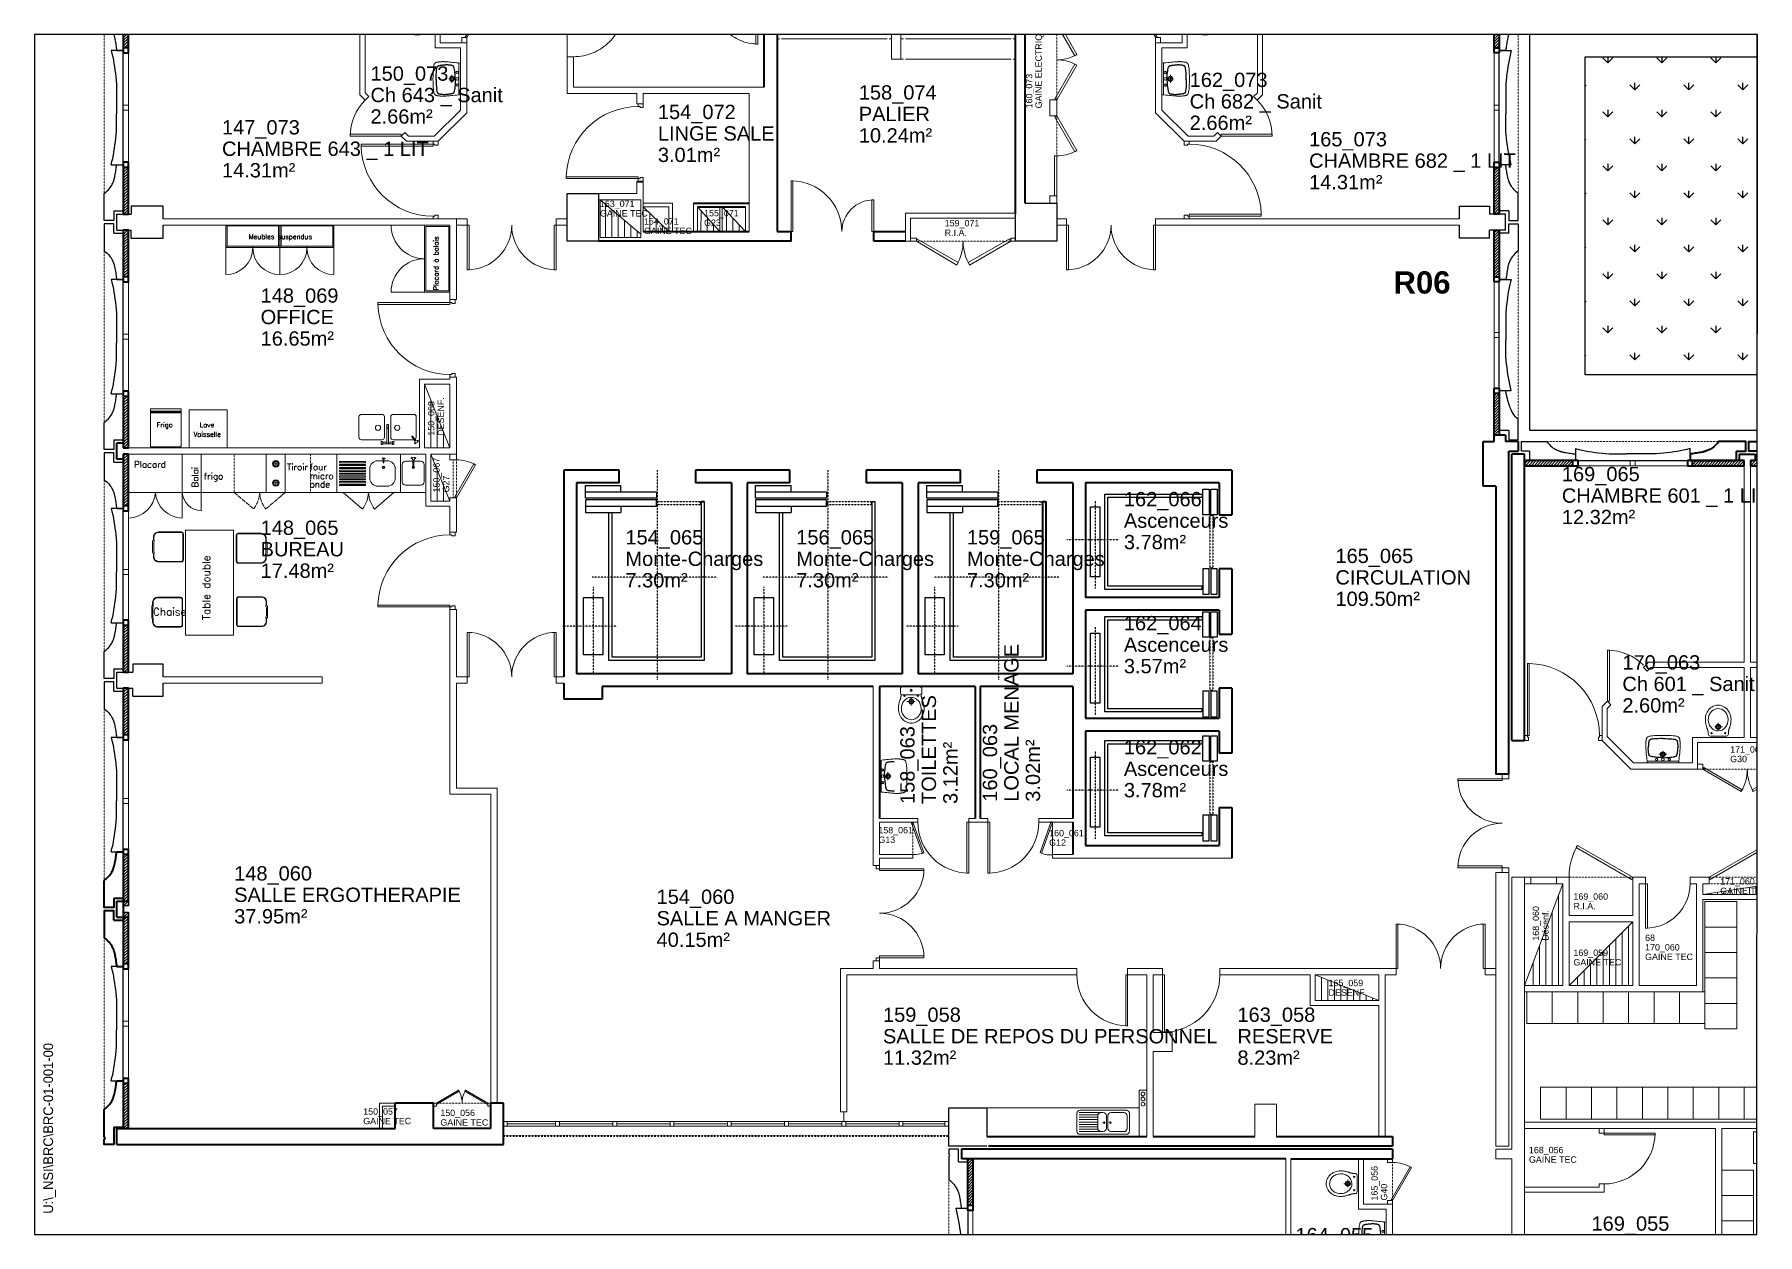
# Paper-space layout 'ascenseurs' of a CAD drawing. Header units: metres, sheet in millimetres. Extents: x 3 to 409, y 2 to 285.
# The model-space entities are those that its viewports show. They can reach past a viewport. Long polylines and large blocks are cut down to what shows.
import ezdxf

# ---------------------------------------------------------------- set-up
doc = ezdxf.new("R2010")
doc.units = ezdxf.units.M
doc.header["$LTSCALE"] = 0.6
doc.header["$MEASUREMENT"] = 0
for name, pattern in [('ACAD_ISO04W100', [30, 24, -3, 0, -3]), ('CACHÉ', [0.25, 0.125, -0.125]), ('CONTINU', [0]), ('POINTILLÉS', [0.1, 0.05, -0.05])]:
    doc.linetypes.add(name, pattern=pattern)
doc.layers.get('0').update_dxf_attribs({"linetype": 'CONTINUOUS'})
for name, color, linetype in [('002 poteaux', 7, 'CONTINUOUS'), ('003 murs porteurs', 7, 'CONTINUOUS'), ('004 cloisons', 7, 'CONTINUOUS'), ('004 isolation', 7, 'CONTINUOUS'), ('006 sanitaire', 5, 'CONTINUOUS'), ('007 Fenêtre', 7, 'CONTINUOUS'), ('00_Fmult', 7, 'CONTINUOUS'), ('A1100 Espace-vert', 7, 'CONTINUOUS'), ('A_Ascenseurs', 7, 'CONTINUOUS'), ('A_Etiqu_Gaine', 8, 'CONTINUOUS'), ('A_Etiqu_Gaine_ancien', 8, 'CONTINUOUS'), ('A_Etiqu_Gaine_code', 8, 'CONTINUOUS'), ('A_Etiqu_Local', 8, 'CONTINUOUS'), ('TEXTE', 8, 'CONTINU')]:
    doc.layers.add(name, color=color, linetype=linetype)
for name, color, linetype, lineweight in [('A_Accès', 7, 'CONTINU', 20), ('A_CHASS', 4, 'CONTINU', 20), ('A_EQPM', 150, 'CONTINUOUS', 0), ('A_MURS_CLOI', 7, 'CONTINU', 20), ('A_MURS_STRU', 7, 'CONTINU', 35), ('A_PORT', 8, 'CONTINUOUS', 0), ('A_SANI', 5, 'CONTINU', 0)]:
    doc.layers.add(name, color=color, linetype=linetype, lineweight=lineweight)
doc.styles.add('Attribut', font='arial.ttf')
doc.styles.add('ROMANS', font='ROMANS')
doc.styles.add('TEXT_1', font='arial.ttf', dxfattribs={"height": 0.1})

psp = doc.layouts.new('ascenseurs')

# ---------------------------------------------------------------- texts
at = {"insert": (5.3, 7.05), "char_height": 2.2861, "width": 56.0053, "attachment_point": 1, "rotation": 90}
psp.add_mtext('U:\\\\_NSI\\\\BRC\\\\BRC-01-001-00', dxfattribs=at)

msp = doc.modelspace()

# ---------------------------------------------------------------- texts
at = {"layer": 'A_EQPM', "color": 8, "linetype": 'Continuous', "style": 'ROMANS'}
for s, height, rotation, p in [('Meubles suspendus', 0.07663, 0, (147.346, 70.68)), ('Placard à balais', 0.07663, 90, (150.328, 69.873)), ('Frigo', 0.0766, 0, (145.9, 67.721)), ('Lave', 0.0766, 0, (146.576, 67.721)), ('Vaisselle', 0.0766, 0, (146.48, 67.571)), ('Balai', 0.1, 90, (146.554, 66.775)), ('Table double ', 0.12, 90, (146.739, 64.688))]:
    msp.add_text(s, height=height, rotation=rotation, dxfattribs=at).set_placement(p)
for s, height, p in [('Placard', 0.1, (145.545, 67.086)), ('frigo', 0.1, (146.643, 66.902)), ('Tiroir', 0.1, (147.949, 67.045)), ('four', 0.1, (148.305, 67.045)), ('micro', 0.1, (148.305, 66.907)), ('onde', 0.1, (148.305, 66.774)), ('Chaise', 0.12, (145.843, 64.76))]:
    msp.add_text(s, height=height, dxfattribs=at).set_placement(p)
at = {"layer": 'TEXTE', "color": 8, "insert": (165.339, 70.172), "char_height": 0.35, "width": 8.427, "attachment_point": 1, "rotation": 0.083, "style": 'TEXT_1'}
msp.add_mtext('{\\fArial|b1|i0|c0|p34;R06}', dxfattribs=at)

# ---------------------------------------------------------------- blocks, each defined once
blk = doc.blocks.new('BROCA4-G43')
at = {"layer": '004 cloisons', "color": 1, "linetype": 'Continuous'}
for p in [(0.3184, 16.869776), (0.3184, 16.130968)]:
    blk.add_line(p, (0.3184, 16.40037), dxfattribs=at)
blk.add_lwpolyline([(0.234995, 15.600375), (0.247458, 15.651532), (0.25882, 15.70255), (0.269153, 15.753639), (0.278523, 15.80501), (0.287, 15.856874), (0.294653, 15.909442), (0.301551, 15.962925), (0.307762, 16.017533), (0.313356, 16.073477), (0.3184, 16.130968)], dxfattribs=at)
blk = doc.blocks.new('BROCA4-G42')
at = {"layer": '004 cloisons', "color": 1, "linetype": 'Continuous'}
for points in [[(0.234995, 17.40037), (0.247458, 17.349213), (0.25882, 17.298195), (0.269153, 17.247106), (0.278523, 17.195735), (0.287, 17.14387), (0.294653, 17.091302), (0.301551, 17.03782), (0.307762, 16.983211), (0.313356, 16.927267), (0.3184, 16.869776)], [(0.234995, 15.600375), (0.424998, 15.600375), (0.424998, 17.40037), (0.234995, 17.40037)]]:
    blk.add_lwpolyline(points, dxfattribs=at)
at = {"layer": '004 cloisons'}
blk.add_blockref('BROCA4-G43', (0, 0), dxfattribs=at)
blk = doc.blocks.new('BROCA4-G47')
at = {"layer": '004 cloisons', "color": 1, "linetype": 'Continuous'}
for p in [(0.3184, 13.269776), (0.3184, 12.530969)]:
    blk.add_line(p, (0.3184, 12.80037), dxfattribs=at)
blk.add_lwpolyline([(0.234995, 12.000375), (0.247458, 12.051532), (0.25882, 12.102549), (0.269153, 12.153639), (0.278523, 12.20501), (0.287, 12.256874), (0.294653, 12.309442), (0.301551, 12.362925), (0.307762, 12.417533), (0.313356, 12.473477), (0.3184, 12.530969)], dxfattribs=at)
blk = doc.blocks.new('BROCA4-G46')
at = {"layer": '004 cloisons', "color": 1, "linetype": 'Continuous'}
for points in [[(0.234995, 13.800368), (0.247458, 13.749211), (0.25882, 13.698194), (0.269153, 13.647105), (0.278523, 13.595734), (0.287, 13.54387), (0.294653, 13.491302), (0.301551, 13.43782), (0.307762, 13.383212), (0.313356, 13.327268), (0.3184, 13.269776)], [(0.234995, 12.000375), (0.424998, 12.000375), (0.424998, 13.800368), (0.234995, 13.800368)]]:
    blk.add_lwpolyline(points, dxfattribs=at)
at = {"layer": '004 cloisons'}
blk.add_blockref('BROCA4-G47', (0, 0), dxfattribs=at)
blk = doc.blocks.new('BROCA4-G93')
at = {"layer": '004 cloisons', "color": 1, "linetype": 'Continuous'}
for p in [(13.593613, 9.469394), (13.593613, 8.730586)]:
    blk.add_line(p, (13.593613, 9.199992), dxfattribs=at)
blk.add_lwpolyline([(13.510208, 9.999988), (13.52267, 9.948831), (13.534033, 9.897813), (13.544365, 9.846724), (13.553736, 9.795353), (13.562213, 9.743488), (13.569866, 9.69092), (13.576764, 9.637438), (13.582975, 9.582829), (13.588568, 9.526885), (13.593613, 9.469394)], dxfattribs=at)
blk = doc.blocks.new('BROCA4-G92')
at = {"layer": '004 cloisons', "color": 1, "linetype": 'Continuous'}
for points in [[(13.510208, 9.999988), (13.700211, 9.999988), (13.700211, 8.199994), (13.510208, 8.199994)], [(13.510208, 8.199994), (13.52267, 8.251151), (13.534033, 8.302169), (13.544365, 8.353257), (13.553736, 8.404628), (13.562213, 8.456492), (13.569866, 8.50906), (13.576764, 8.562543), (13.582975, 8.617151), (13.588568, 8.673095), (13.593613, 8.730586)]]:
    blk.add_lwpolyline(points, dxfattribs=at)
at = {"layer": '004 cloisons'}
blk.add_blockref('BROCA4-G93', (0, 0), dxfattribs=at)
blk = doc.blocks.new('BROCA4-G110')
at = {"layer": '004 cloisons', "color": 5, "linetype": 'Continuous'}
for p, q in [((0.324992, 26.40037), (0.424998, 26.40037)), ((0.424998, 26.40037), (0.424998, 25.675264)), ((0.274989, 25.675264), (0.424998, 25.675264))]:
    blk.add_line(p, q, dxfattribs=at)
for points in [[(0.124987, 25.950373), (0.149856, 25.970713), (0.171611, 25.990482), (0.190522, 26.009686), (0.206861, 26.02833), (0.220896, 26.046419), (0.232898, 26.063957), (0.243138, 26.080951), (0.251886, 26.097405), (0.259413, 26.113324), (0.265988, 26.128714), (0.265988, 26.128714), (0.269, 26.136223), (0.271856, 26.143669), (0.274569, 26.151119), (0.277154, 26.158641), (0.279624, 26.166304), (0.281993, 26.174174), (0.284276, 26.18232), (0.286486, 26.19081), (0.288636, 26.199711), (0.290742, 26.209091), (0.290742, 26.209091), (0.294852, 26.229358), (0.298812, 26.251147), (0.302599, 26.273793), (0.306188, 26.296632), (0.309554, 26.318998), (0.312673, 26.340226), (0.315519, 26.35965), (0.318069, 26.376607), (0.320298, 26.390429), (0.32218, 26.400454)], [(0.274989, 25.675264), (0.274989, 25.52537), (0.124987, 25.52537), (0.124987, 25.950373)]]:
    blk.add_lwpolyline(points, dxfattribs=at)
blk = doc.blocks.new('BROCA4-G109')
at = {"layer": '004 cloisons'}
blk.add_blockref('BROCA4-G110', (0, 0), dxfattribs=at)
blk = doc.blocks.new('BROCA4-G113')
at = {"layer": '004 cloisons', "color": 5, "linetype": 'Continuous'}
for p, q in [((0.274989, 25.325472), (0.424998, 25.325472)), ((0.424998, 24.600367), (0.424998, 25.325472)), ((0.324992, 24.600367), (0.424998, 24.600367))]:
    blk.add_line(p, q, dxfattribs=at)
for points in [[(0.274989, 25.325472), (0.274989, 25.475367), (0.124987, 25.475367), (0.124987, 25.050364)], [(0.124987, 25.050364), (0.149856, 25.030024), (0.171611, 25.010254), (0.190522, 24.99105), (0.206861, 24.972406), (0.220896, 24.954318), (0.232898, 24.936779), (0.243138, 24.919785), (0.251886, 24.903331), (0.259413, 24.887412), (0.265988, 24.872022), (0.265988, 24.872022), (0.269, 24.864513), (0.271856, 24.857068), (0.274569, 24.849617), (0.277154, 24.842095), (0.279624, 24.834432), (0.281993, 24.826562), (0.284276, 24.818416), (0.286486, 24.809926), (0.288636, 24.801026), (0.290742, 24.791646), (0.290742, 24.791646), (0.294852, 24.771379), (0.298812, 24.749589), (0.302599, 24.726943), (0.306188, 24.704105), (0.309554, 24.681739), (0.312673, 24.660512), (0.315519, 24.641089), (0.318069, 24.624134), (0.320298, 24.610312), (0.32218, 24.60029)]]:
    blk.add_lwpolyline(points, dxfattribs=at)
blk = doc.blocks.new('BROCA4-G112')
at = {"layer": '004 cloisons'}
blk.add_blockref('BROCA4-G113', (0, 0), dxfattribs=at)
blk = doc.blocks.new('BROCA4-G116')
at = {"layer": '004 cloisons', "color": 5, "linetype": 'Continuous'}
for p, q in [((0.274989, 21.725473), (0.424998, 21.725473)), ((0.424998, 21.000368), (0.424998, 21.725473)), ((0.324992, 21.000368), (0.424998, 21.000368))]:
    blk.add_line(p, q, dxfattribs=at)
for points in [[(0.274989, 21.725473), (0.274989, 21.875368), (0.124987, 21.875368), (0.124987, 21.450365)], [(0.124987, 21.450365), (0.149856, 21.430025), (0.171611, 21.410256), (0.190522, 21.391052), (0.206861, 21.372408), (0.220896, 21.354319), (0.232898, 21.33678), (0.243138, 21.319787), (0.251886, 21.303333), (0.259413, 21.287413), (0.265988, 21.272024), (0.265988, 21.272024), (0.269, 21.264515), (0.271856, 21.257069), (0.274569, 21.249619), (0.277154, 21.242096), (0.279624, 21.234434), (0.281993, 21.226564), (0.284276, 21.218417), (0.286486, 21.209928), (0.288636, 21.201027), (0.290742, 21.191647), (0.290742, 21.191647), (0.294852, 21.17138), (0.298812, 21.149591), (0.302599, 21.126945), (0.306188, 21.104106), (0.309554, 21.081741), (0.312673, 21.060514), (0.315519, 21.04109), (0.318069, 21.024135), (0.320298, 21.010314), (0.32218, 21.000292)]]:
    blk.add_lwpolyline(points, dxfattribs=at)
blk = doc.blocks.new('BROCA4-G115')
at = {"layer": '004 cloisons'}
blk.add_blockref('BROCA4-G116', (0, 0), dxfattribs=at)
blk = doc.blocks.new('BROCA4-G119')
at = {"layer": '004 cloisons', "color": 5, "linetype": 'Continuous'}
for p, q in [((0.274989, 18.125475), (0.424998, 18.125475)), ((0.424998, 17.40037), (0.424998, 18.125475)), ((0.324992, 17.40037), (0.424998, 17.40037))]:
    blk.add_line(p, q, dxfattribs=at)
for points in [[(0.274989, 18.125475), (0.274989, 18.27537), (0.124987, 18.27537), (0.124987, 17.850367)], [(0.124987, 17.850367), (0.149856, 17.830027), (0.171611, 17.810257), (0.190522, 17.791053), (0.206861, 17.772409), (0.220896, 17.754321), (0.232898, 17.736782), (0.243138, 17.719788), (0.251886, 17.703334), (0.259413, 17.687415), (0.265988, 17.672025), (0.265988, 17.672025), (0.269, 17.664516), (0.271856, 17.657071), (0.274569, 17.64962), (0.277154, 17.642098), (0.279624, 17.634435), (0.281993, 17.626565), (0.284276, 17.618419), (0.286486, 17.609929), (0.288636, 17.601029), (0.290742, 17.591649), (0.290742, 17.591649), (0.294852, 17.571382), (0.298812, 17.549593), (0.302599, 17.526946), (0.306188, 17.504108), (0.309554, 17.481742), (0.312673, 17.460515), (0.315519, 17.441092), (0.318069, 17.424137), (0.320298, 17.410316), (0.32218, 17.400293)]]:
    blk.add_lwpolyline(points, dxfattribs=at)
blk = doc.blocks.new('BROCA4-G118')
at = {"layer": '004 cloisons'}
blk.add_blockref('BROCA4-G119', (0, 0), dxfattribs=at)
blk = doc.blocks.new('BROCA4-G121')
at = {"layer": '004 cloisons', "color": 1, "linetype": 'Continuous'}
for p in [(0.3184, 20.469778), (0.3184, 19.73097)]:
    blk.add_line(p, (0.3184, 20.000372), dxfattribs=at)
blk.add_lwpolyline([(0.234995, 19.200377), (0.247458, 19.251534), (0.25882, 19.302551), (0.269153, 19.35364), (0.278523, 19.405012), (0.287, 19.456876), (0.294653, 19.509444), (0.301551, 19.562927), (0.307762, 19.617535), (0.313356, 19.673479), (0.3184, 19.73097)], dxfattribs=at)
blk = doc.blocks.new('BROCA4-G120')
at = {"layer": '004 cloisons', "color": 1, "linetype": 'Continuous'}
for points in [[(0.234995, 21.000368), (0.247458, 20.949211), (0.25882, 20.898194), (0.269153, 20.847105), (0.278523, 20.795734), (0.287, 20.743871), (0.294653, 20.691303), (0.301551, 20.637821), (0.307762, 20.583213), (0.313356, 20.527269), (0.3184, 20.469778)], [(0.234995, 19.200377), (0.424998, 19.200377), (0.424998, 21.000368), (0.234995, 21.000368)]]:
    blk.add_lwpolyline(points, dxfattribs=at)
at = {"layer": '004 cloisons'}
blk.add_blockref('BROCA4-G121', (0, 0), dxfattribs=at)
blk = doc.blocks.new('BROCA4-G123')
at = {"layer": '004 cloisons', "color": 5, "linetype": 'Continuous'}
for p, q in [((0.324992, 19.200388), (0.424998, 19.200388)), ((0.424998, 19.200388), (0.424998, 18.475283)), ((0.274989, 18.475283), (0.424998, 18.475283))]:
    blk.add_line(p, q, dxfattribs=at)
for points in [[(0.124987, 18.750391), (0.149856, 18.770731), (0.171611, 18.7905), (0.190522, 18.809704), (0.206861, 18.828348), (0.220896, 18.846437), (0.232898, 18.863976), (0.243138, 18.880969), (0.251886, 18.897423), (0.259413, 18.913343), (0.265988, 18.928732), (0.265988, 18.928732), (0.269, 18.936241), (0.271856, 18.943687), (0.274569, 18.951137), (0.277154, 18.95866), (0.279624, 18.966322), (0.281993, 18.974193), (0.284276, 18.982339), (0.286486, 18.990828), (0.288636, 18.999729), (0.290742, 19.009109), (0.290742, 19.009109), (0.294852, 19.029376), (0.298812, 19.051165), (0.302599, 19.073812), (0.306188, 19.09665), (0.309554, 19.119015), (0.312673, 19.140242), (0.315519, 19.159666), (0.318069, 19.176621), (0.320298, 19.190442), (0.32218, 19.200464)], [(0.274989, 18.475283), (0.274989, 18.325388), (0.124987, 18.325388), (0.124987, 18.750391)]]:
    blk.add_lwpolyline(points, dxfattribs=at)
blk = doc.blocks.new('BROCA4-G122')
at = {"layer": '004 cloisons'}
blk.add_blockref('BROCA4-G123', (0, 0), dxfattribs=at)
blk = doc.blocks.new('BROCA4-G127')
at = {"layer": '004 cloisons', "color": 5, "linetype": 'Continuous'}
for p, q in [((0.324992, 22.800371), (0.424998, 22.800371)), ((0.424998, 22.800371), (0.424998, 22.075266)), ((0.274989, 22.075266), (0.424998, 22.075266))]:
    blk.add_line(p, q, dxfattribs=at)
for points in [[(0.124987, 22.350374), (0.149856, 22.370714), (0.171611, 22.390484), (0.190522, 22.409688), (0.206861, 22.428332), (0.220896, 22.44642), (0.232898, 22.463959), (0.243138, 22.480953), (0.251886, 22.497407), (0.259413, 22.513326), (0.265988, 22.528716), (0.265988, 22.528716), (0.269, 22.536225), (0.271856, 22.54367), (0.274569, 22.55112), (0.277154, 22.558643), (0.279624, 22.566305), (0.281993, 22.574176), (0.284276, 22.582322), (0.286486, 22.590811), (0.288636, 22.599712), (0.290742, 22.609092), (0.290742, 22.609092), (0.294852, 22.629359), (0.298812, 22.651148), (0.302599, 22.673795), (0.306188, 22.696634), (0.309554, 22.719), (0.312673, 22.740227), (0.315519, 22.759652), (0.318069, 22.776608), (0.320298, 22.790431), (0.32218, 22.800455)], [(0.274989, 22.075266), (0.274989, 21.925371), (0.124987, 21.925371), (0.124987, 22.350374)]]:
    blk.add_lwpolyline(points, dxfattribs=at)
blk = doc.blocks.new('BROCA4-G126')
at = {"layer": '004 cloisons'}
blk.add_blockref('BROCA4-G127', (0, 0), dxfattribs=at)
blk = doc.blocks.new('BROCA4-G129')
at = {"layer": '004 cloisons', "color": 1, "linetype": 'Continuous'}
for p in [(0.3184, 24.069773), (0.3184, 23.330965)]:
    blk.add_line(p, (0.3184, 23.600367), dxfattribs=at)
blk.add_lwpolyline([(0.234995, 22.800371), (0.247458, 22.851528), (0.25882, 22.902546), (0.269153, 22.953635), (0.278523, 23.005006), (0.287, 23.05687), (0.294653, 23.109439), (0.301551, 23.162921), (0.307762, 23.217529), (0.313356, 23.273474), (0.3184, 23.330965)], dxfattribs=at)
blk = doc.blocks.new('BROCA4-G128')
at = {"layer": '004 cloisons', "color": 1, "linetype": 'Continuous'}
for points in [[(0.234995, 24.600367), (0.247458, 24.54921), (0.25882, 24.498192), (0.269153, 24.447103), (0.278523, 24.395732), (0.287, 24.343867), (0.294653, 24.291299), (0.301551, 24.237817), (0.307762, 24.183208), (0.313356, 24.127264), (0.3184, 24.069773)], [(0.234995, 22.800371), (0.424998, 22.800371), (0.424998, 24.600367), (0.234995, 24.600367)]]:
    blk.add_lwpolyline(points, dxfattribs=at)
at = {"layer": '004 cloisons'}
blk.add_blockref('BROCA4-G129', (0, 0), dxfattribs=at)
blk = doc.blocks.new('BROCA4-G137')
at = {"layer": '004 cloisons', "color": 1, "linetype": 'Continuous'}
for p in [(0.3184, 27.669771), (0.3184, 26.930964)]:
    blk.add_line(p, (0.3184, 27.200365), dxfattribs=at)
blk.add_lwpolyline([(0.234995, 26.40037), (0.247458, 26.451527), (0.25882, 26.502544), (0.269153, 26.553633), (0.278523, 26.605005), (0.287, 26.656869), (0.294653, 26.709437), (0.301551, 26.76292), (0.307762, 26.817528), (0.313356, 26.873472), (0.3184, 26.930964)], dxfattribs=at)
blk = doc.blocks.new('BROCA4-G136')
at = {"layer": '004 cloisons', "color": 1, "linetype": 'Continuous'}
for points in [[(0.234995, 28.200365), (0.247458, 28.149208), (0.25882, 28.09819), (0.269153, 28.047101), (0.278523, 27.99573), (0.287, 27.943866), (0.294653, 27.891298), (0.301551, 27.837815), (0.307762, 27.783207), (0.313356, 27.727263), (0.3184, 27.669771)], [(0.234995, 26.40037), (0.424998, 26.40037), (0.424998, 28.200365), (0.234995, 28.200365)]]:
    blk.add_lwpolyline(points, dxfattribs=at)
at = {"layer": '004 cloisons'}
blk.add_blockref('BROCA4-G137', (0, 0), dxfattribs=at)
blk = doc.blocks.new('BROCA4-G139')
at = {"layer": '004 cloisons', "color": 5, "linetype": 'Continuous'}
for p, q in [((0.274989, 28.925474), (0.424998, 28.925474)), ((0.424998, 28.200369), (0.424998, 28.925474)), ((0.324992, 28.200369), (0.424998, 28.200369))]:
    blk.add_line(p, q, dxfattribs=at)
for points in [[(0.274989, 28.925474), (0.274989, 29.075369), (0.124987, 29.075369), (0.124987, 28.650366)], [(0.124987, 28.650366), (0.149856, 28.630026), (0.171611, 28.610256), (0.190522, 28.591052), (0.206861, 28.572409), (0.220896, 28.55432), (0.232898, 28.536781), (0.243138, 28.519787), (0.251886, 28.503333), (0.259413, 28.487414), (0.265988, 28.472024), (0.265988, 28.472024), (0.269, 28.464515), (0.271856, 28.45707), (0.274569, 28.44962), (0.277154, 28.442097), (0.279624, 28.434435), (0.281993, 28.426564), (0.284276, 28.418418), (0.286486, 28.409929), (0.288636, 28.401028), (0.290742, 28.391648), (0.290742, 28.391648), (0.294852, 28.371381), (0.298812, 28.349592), (0.302599, 28.326945), (0.306188, 28.304107), (0.309554, 28.281741), (0.312673, 28.260514), (0.315519, 28.241091), (0.318069, 28.224136), (0.320298, 28.210315), (0.32218, 28.200293)]]:
    blk.add_lwpolyline(points, dxfattribs=at)
blk = doc.blocks.new('BROCA4-G138')
at = {"layer": '004 cloisons'}
blk.add_blockref('BROCA4-G139', (0, 0), dxfattribs=at)
blk = doc.blocks.new('BROCA4-G451')
at = {"layer": '004 cloisons', "color": 1, "linetype": 'Continuous'}
for p in [(23.78093, 21.856592), (24.519737, 21.856592)]:
    blk.add_line(p, (24.050331, 21.856592), dxfattribs=at)
blk.add_lwpolyline([(23.250336, 21.939997), (23.301493, 21.927535), (23.35251, 21.916172), (23.403599, 21.90584), (23.454971, 21.896469), (23.506835, 21.887992), (23.559403, 21.880339), (23.612886, 21.873441), (23.667494, 21.86723), (23.723438, 21.861637), (23.78093, 21.856592)], dxfattribs=at)
blk = doc.blocks.new('BROCA4-G450')
at = {"layer": '004 cloisons', "color": 1, "linetype": 'Continuous'}
for points in [[(23.250336, 21.939997), (23.250336, 21.749994), (25.050329, 21.749994), (25.050329, 21.939997)], [(25.050329, 21.939997), (24.999172, 21.927535), (24.948155, 21.916172), (24.897066, 21.90584), (24.845695, 21.896469), (24.793831, 21.887992), (24.741263, 21.880339), (24.687781, 21.873441), (24.633173, 21.86723), (24.577229, 21.861637), (24.519737, 21.856592)]]:
    blk.add_lwpolyline(points, dxfattribs=at)
at = {"layer": '004 cloisons'}
blk.add_blockref('BROCA4-G451', (0, 0), dxfattribs=at)
blk = doc.blocks.new('BROCA4-G455')
at = {"layer": '004 cloisons', "color": 1, "linetype": 'Continuous'}
for p in [(22.15691, 24.081827), (22.15691, 23.38077)]:
    blk.add_line(p, (22.15691, 23.650171), dxfattribs=at)
blk.add_lwpolyline([(22.240314, 22.850176), (22.227852, 22.901333), (22.21649, 22.952351), (22.206157, 23.00344), (22.196787, 23.054811), (22.18831, 23.106675), (22.180657, 23.159243), (22.173759, 23.212726), (22.167548, 23.267334), (22.161954, 23.323278), (22.15691, 23.38077)], dxfattribs=at)
blk = doc.blocks.new('BROCA4-G454')
at = {"layer": '004 cloisons', "color": 1, "linetype": 'Continuous'}
for points in [[(22.240314, 22.850176), (22.050312, 22.850176), (22.050312, 24.600344), (22.240314, 24.600344)], [(22.240314, 24.600344), (22.227852, 24.561633), (22.21649, 24.518559), (22.206157, 24.471663), (22.196787, 24.421485), (22.18831, 24.368568), (22.180657, 24.313453), (22.173759, 24.25668), (22.167548, 24.19879), (22.161954, 24.140326), (22.15691, 24.081827)]]:
    blk.add_lwpolyline(points, dxfattribs=at)
at = {"layer": '004 cloisons'}
blk.add_blockref('BROCA4-G455', (0, 0), dxfattribs=at)
blk = doc.blocks.new('BROCA4-G483')
at = {"layer": '004 cloisons', "color": 1, "linetype": 'Continuous'}
for p in [(22.156578, 27.669752), (22.156578, 26.930944)]:
    blk.add_line(p, (22.156578, 27.200346), dxfattribs=at)
blk.add_lwpolyline([(22.239983, 26.400351), (22.22752, 26.451508), (22.216158, 26.502525), (22.205825, 26.553614), (22.196455, 26.604986), (22.187978, 26.65685), (22.180325, 26.709418), (22.173427, 26.762901), (22.167216, 26.817509), (22.161622, 26.873453), (22.156578, 26.930944)], dxfattribs=at)
blk = doc.blocks.new('BROCA4-G482')
at = {"layer": '004 cloisons', "color": 1, "linetype": 'Continuous'}
for points in [[(22.239983, 26.400351), (22.04998, 26.400351), (22.04998, 28.200342), (22.239983, 28.200342)], [(22.239983, 28.200342), (22.22752, 28.149185), (22.216158, 28.098168), (22.205825, 28.047079), (22.196455, 27.995709), (22.187978, 27.943845), (22.180325, 27.891277), (22.173427, 27.837795), (22.167216, 27.783187), (22.161622, 27.727243), (22.156578, 27.669752)]]:
    blk.add_lwpolyline(points, dxfattribs=at)
at = {"layer": '004 cloisons'}
blk.add_blockref('BROCA4-G483', (0, 0), dxfattribs=at)
blk = doc.blocks.new('chaise')
at = {"layer": 'A_EQPM', "linetype": 'Continuous'}
for p, q in [((-0.035, -0.206), (-0.035, -0.329)), ((-0.028, -0.167), (-0.032, -0.167)), ((-0.018, -0.357), (-0.018, -0.178)), ((-0.032, -0.367), (-0.028, -0.367))]:
    blk.add_line(p, q, dxfattribs=at)
at = {"layer": 'A_EQPM', "linetype": 'POINTILLÉS'}
for p, q in [((-0.032, -0.167), (-0.032, -0.167)), ((-0.032, -0.367), (-0.032, -0.367))]:
    blk.add_line(p, q, dxfattribs=at)
at = {"layer": 'A_EQPM', "linetype": 'Continuous'}
for points in [[(-0.032, -0.167), (-0.032, -0.112, 0.414214), (-0.112, -0.032), (-0.472, -0.032, 0.414214), (-0.502, -0.062), (-0.502, -0.472, 0.414214), (-0.472, -0.502), (-0.112, -0.502, 0.414214), (-0.032, -0.422), (-0.032, -0.367)], [(-0.039, -0.17), (-0.039, -0.112, 0.414214), (-0.112, -0.04), (-0.472, -0.04, 0.414214), (-0.494, -0.062), (-0.494, -0.472, 0.414214), (-0.472, -0.495), (-0.112, -0.495, 0.414214), (-0.039, -0.422), (-0.039, -0.365)]]:
    blk.add_lwpolyline(points, format="xyb", dxfattribs=at)
for centre, radius, start, end in [((-0.032, -0.178), 0.0103, 90, 209.625), ((-0.081, -0.206), 0.046, 0, 29.625), ((-0.028, -0.178), 0.0103, 0, 90), ((-0.032, -0.357), 0.0103, 150.375, 270), ((-0.081, -0.329), 0.046, 330.375, 0), ((-0.028, -0.357), 0.0103, 270, 0)]:
    blk.add_arc(centre, radius, start, end, dxfattribs=at)
blk = doc.blocks.new('A_Etiqu_Local')
at = {"style": 'Attribut', "flags": 1}
for tag, p in [('CODE_HOPITAL', (-0.446, 1.974)), ('CODE_SITE', (-0.446, 1.749)), ('CODE_BATIMENT', (-0.446, 1.524)), ('CODE_SECTEUR', (-0.446, 1.299)), ('CODE_ETAGE', (-0.446, 1.074)), ('NOM_NORMALISE', (-0.446, -0.843)), ('SECTEUR_ACTIVITE', (-0.446, -1.068)), ('SOUS_SECTEUR_ACTIVITE', (-0.446, -1.293)), ('VOLUME', (-0.446, -1.518)), ('SERVICE', (-0.446, -1.743)), ('CODE_UG', (-0.446, -1.968)), ('CODE_UA', (-0.446, -2.193)), ('CODE_POLE', (-0.446, -2.418)), ('OCCUPANT_EXTERNE', (-0.446, -2.643)), ('ACCES_HANDICAPES', (-0.446, -3.093)), ('DISPONIBILITE', (-0.446, -2.868)), ('NATURE_SOL', (-0.446, -3.318)), ('RISQUE_LABORATOIRE', (-0.446, -3.543)), ('AMIANTE', (-0.446, -3.768))]:
    blk.add_attdef(tag, p, '', height=0.15, dxfattribs=at)
at = {"layer": 'A_Etiqu_Local', "style": 'Attribut'}
for tag, p in [('CODE_PIECE', (-0.448, 0.533)), ('NOM_USAGE', (-0.448, 0.195)), ('SURFACE', (-0.448, -0.142))]:
    blk.add_attdef(tag, p, '', height=0.225, dxfattribs=at)
blk = doc.blocks.new('A_Etiqu_Gaine')
at = {"style": 'Attribut', "flags": 1}
for tag, p in [('CODE_HOPITAL', (-0.432, 0.865)), ('CODE_SITE', (-0.432, 0.715)), ('CODE_BATIMENT', (-0.432, 0.565)), ('CODE_SECTEUR', (-0.432, 0.415)), ('CODE_ETAGE', (-0.432, 0.265)), ('NOM_NORMALISE', (-0.432, -0.335)), ('SECTEUR_ACTIVITE', (-0.432, -0.485)), ('SOUS_SECTEUR_ACTIVITE', (-0.432, -0.635)), ('SURFACE', (-0.432, -0.785)), ('CODE_UG', (-0.432, -0.935)), ('CODE_POLE', (-0.432, -1.085)), ('AMIANTE', (-0.432, -1.235))]:
    blk.add_attdef(tag, p, '', height=0.1, dxfattribs=at)
at = {"layer": 'A_Etiqu_Gaine', "style": 'Attribut'}
blk.add_attdef('NOM_USAGE', (-0.432, -0.185), '', height=0.1, dxfattribs=at)
at = {"layer": 'A_Etiqu_Gaine_ancien', "style": 'Attribut'}
blk.add_attdef('CODE_PIECE_ANCIEN', (-0.432, 0.115), '', height=0.1, dxfattribs=at)
at = {"layer": 'A_Etiqu_Gaine_code', "style": 'Attribut'}
blk.add_attdef('CODE_PIECE', (-0.432, -0.035), '', height=0.1, dxfattribs=at)
blk = doc.blocks.new('BROCA4-G329')
at = {"layer": '006 sanitaire', "linetype": 'Continuous'}
for points in [[(27.871058, 12.724569), (27.868091, 12.768528), (27.865162, 12.80576), (27.862252, 12.836877), (27.859341, 12.862489), (27.85641, 12.883208), (27.85344, 12.899643), (27.850412, 12.912407), (27.847308, 12.92211), (27.844107, 12.929363), (27.84079, 12.934776), (27.84079, 12.934776), (27.839079, 12.936977), (27.837307, 12.9389), (27.835448, 12.940577), (27.833475, 12.942039), (27.831361, 12.943315), (27.829079, 12.944436), (27.826603, 12.945433), (27.823905, 12.946336), (27.820959, 12.947175), (27.817738, 12.947981), (27.817738, 12.947981), (27.810426, 12.949572), (27.802072, 12.951126), (27.792839, 12.952621), (27.782893, 12.954029), (27.772398, 12.955327), (27.761519, 12.956489), (27.750421, 12.957491), (27.739267, 12.958306), (27.728224, 12.958911), (27.717455, 12.95928)], [(27.871058, 12.727926), (27.868091, 12.683964), (27.865162, 12.646729), (27.862252, 12.615611), (27.859341, 12.589998), (27.85641, 12.56928), (27.85344, 12.552844), (27.850412, 12.540081), (27.847308, 12.530379), (27.844107, 12.523127), (27.84079, 12.517713), (27.84079, 12.517713), (27.839079, 12.515513), (27.837307, 12.513589), (27.835448, 12.511912), (27.833475, 12.51045), (27.831361, 12.509173), (27.829079, 12.508051), (27.826603, 12.507053), (27.823905, 12.50615), (27.820959, 12.50531), (27.817738, 12.504503), (27.817738, 12.504503), (27.810424, 12.502912), (27.802055, 12.501356), (27.79278, 12.49986), (27.782754, 12.498449), (27.772126, 12.497148), (27.761048, 12.495981), (27.749672, 12.494974), (27.73815, 12.494151), (27.726633, 12.493536), (27.715273, 12.493155)]]:
    blk.add_lwpolyline(points, dxfattribs=at)
blk = doc.blocks.new('BROCA4-G330')
at = {"layer": '006 sanitaire', "linetype": 'Continuous'}
for points in [[(27.569025, 12.724569), (27.569417, 12.768528), (27.570285, 12.80576), (27.571591, 12.836877), (27.573297, 12.862489), (27.575364, 12.883208), (27.577755, 12.899643), (27.580432, 12.912407), (27.583357, 12.92211), (27.586492, 12.929363), (27.589798, 12.934776), (27.589798, 12.934776), (27.59151, 12.936977), (27.593281, 12.9389), (27.59514, 12.940577), (27.597113, 12.942039), (27.599227, 12.943315), (27.601508, 12.944436), (27.603985, 12.945433), (27.606682, 12.946336), (27.609628, 12.947175), (27.612849, 12.947981), (27.612849, 12.947981), (27.62016, 12.949572), (27.628515, 12.951126), (27.637748, 12.952621), (27.647695, 12.954029), (27.658191, 12.955327), (27.669071, 12.956489), (27.68017, 12.957491), (27.691324, 12.958306), (27.702368, 12.958911), (27.713137, 12.95928)], [(27.569025, 12.727926), (27.569417, 12.683964), (27.570285, 12.646729), (27.571591, 12.615611), (27.573297, 12.589998), (27.575364, 12.56928), (27.577755, 12.552844), (27.580432, 12.540081), (27.583357, 12.530379), (27.586492, 12.523127), (27.589798, 12.517713), (27.589798, 12.517713), (27.59151, 12.515513), (27.593281, 12.513589), (27.59514, 12.511912), (27.597113, 12.51045), (27.599227, 12.509173), (27.601508, 12.508051), (27.603985, 12.507053), (27.606682, 12.50615), (27.609628, 12.50531), (27.612849, 12.504503), (27.612849, 12.504503), (27.620163, 12.502912), (27.628533, 12.501356), (27.637807, 12.49986), (27.647835, 12.498449), (27.658464, 12.497148), (27.669542, 12.495981), (27.680918, 12.494974), (27.692441, 12.494151), (27.703958, 12.493536), (27.715319, 12.493155)]]:
    blk.add_lwpolyline(points, dxfattribs=at)
blk = doc.blocks.new('BROCA4-G333')
at = {"layer": '006 sanitaire', "linetype": 'Continuous'}
for points in [[(28.128738, 12.724569), (28.131705, 12.768528), (28.134634, 12.80576), (28.137544, 12.836877), (28.140455, 12.862489), (28.143386, 12.883208), (28.146356, 12.899643), (28.149384, 12.912407), (28.152488, 12.92211), (28.155689, 12.929363), (28.159006, 12.934776), (28.159006, 12.934776), (28.160717, 12.936977), (28.162489, 12.9389), (28.164348, 12.940577), (28.166321, 12.942039), (28.168435, 12.943315), (28.170717, 12.944436), (28.173193, 12.945433), (28.175891, 12.946336), (28.178837, 12.947175), (28.182058, 12.947981), (28.182058, 12.947981), (28.18937, 12.949572), (28.197724, 12.951126), (28.206957, 12.952621), (28.216903, 12.954029), (28.227398, 12.955327), (28.238277, 12.956489), (28.249375, 12.957491), (28.260529, 12.958306), (28.271572, 12.958911), (28.282341, 12.95928)], [(28.128738, 12.727926), (28.131705, 12.683964), (28.134634, 12.646729), (28.137544, 12.615611), (28.140455, 12.589998), (28.143386, 12.56928), (28.146356, 12.552844), (28.149384, 12.540081), (28.152488, 12.530379), (28.155689, 12.523127), (28.159006, 12.517713), (28.159006, 12.517713), (28.160717, 12.515513), (28.162489, 12.513589), (28.164348, 12.511912), (28.166321, 12.51045), (28.168435, 12.509173), (28.170717, 12.508051), (28.173193, 12.507053), (28.175891, 12.50615), (28.178837, 12.50531), (28.182058, 12.504503), (28.182058, 12.504503), (28.189372, 12.502912), (28.197741, 12.501356), (28.207015, 12.49986), (28.217042, 12.498449), (28.22767, 12.497148), (28.238748, 12.495981), (28.250124, 12.494974), (28.261646, 12.494151), (28.273163, 12.493536), (28.284523, 12.493155)]]:
    blk.add_lwpolyline(points, dxfattribs=at)
blk = doc.blocks.new('BROCA2-G1127')
at = {"layer": '006 sanitaire', "linetype": 'Continuous'}
for points in [[(48.753517, 17.895912), (48.709555, 17.892946), (48.67232, 17.890017), (48.641202, 17.887107), (48.615589, 17.884195), (48.594871, 17.881265), (48.578435, 17.878295), (48.565672, 17.875267), (48.55597, 17.872162), (48.548718, 17.868961), (48.543304, 17.865645), (48.543304, 17.865645), (48.541104, 17.863934), (48.53918, 17.862162), (48.537502, 17.860303), (48.53604, 17.85833), (48.534764, 17.856216), (48.533642, 17.853934), (48.532644, 17.851457), (48.531741, 17.84876), (48.530901, 17.845814), (48.530094, 17.842593), (48.530094, 17.842593), (48.528502, 17.835279), (48.526946, 17.826909), (48.525451, 17.817635), (48.52404, 17.807608), (48.522739, 17.79698), (48.521572, 17.785902), (48.520565, 17.774527), (48.519741, 17.763005), (48.519127, 17.751488), (48.518745, 17.740128)], [(48.75016, 17.895912), (48.794119, 17.892946), (48.831351, 17.890017), (48.862467, 17.887107), (48.88808, 17.884195), (48.908798, 17.881265), (48.925234, 17.878295), (48.937998, 17.875267), (48.947701, 17.872162), (48.954954, 17.868961), (48.960367, 17.865645), (48.960367, 17.865645), (48.962567, 17.863934), (48.964491, 17.862162), (48.966168, 17.860303), (48.96763, 17.85833), (48.968906, 17.856216), (48.970027, 17.853934), (48.971024, 17.851457), (48.971927, 17.84876), (48.972766, 17.845814), (48.973572, 17.842593), (48.973572, 17.842593), (48.975163, 17.835281), (48.976717, 17.826927), (48.978212, 17.817694), (48.97962, 17.807748), (48.980918, 17.797253), (48.98208, 17.786374), (48.983082, 17.775275), (48.983897, 17.764122), (48.984502, 17.753078), (48.984871, 17.74231)]]:
    blk.add_lwpolyline(points, dxfattribs=at)
blk = doc.blocks.new('BROCA2-G1128')
at = {"layer": '006 sanitaire', "linetype": 'Continuous'}
for points in [[(48.753517, 17.59388), (48.709555, 17.594272), (48.67232, 17.59514), (48.641202, 17.596446), (48.615589, 17.598151), (48.594871, 17.600219), (48.578435, 17.60261), (48.565672, 17.605287), (48.55597, 17.608211), (48.548718, 17.611346), (48.543304, 17.614653), (48.543304, 17.614653), (48.541104, 17.616364), (48.53918, 17.618136), (48.537502, 17.619995), (48.53604, 17.621968), (48.534764, 17.624082), (48.533642, 17.626363), (48.532644, 17.628839), (48.531741, 17.631537), (48.530901, 17.634483), (48.530094, 17.637704), (48.530094, 17.637704), (48.528502, 17.645017), (48.526946, 17.653387), (48.525451, 17.662662), (48.52404, 17.672689), (48.522739, 17.683318), (48.521572, 17.694397), (48.520565, 17.705773), (48.519741, 17.717296), (48.519127, 17.728813), (48.518745, 17.740173)], [(48.75016, 17.59388), (48.794119, 17.594272), (48.831351, 17.59514), (48.862467, 17.596446), (48.88808, 17.598151), (48.908798, 17.600219), (48.925234, 17.60261), (48.937998, 17.605287), (48.947701, 17.608211), (48.954954, 17.611346), (48.960367, 17.614653), (48.960367, 17.614653), (48.962567, 17.616364), (48.964491, 17.618136), (48.966168, 17.619995), (48.96763, 17.621968), (48.968906, 17.624082), (48.970027, 17.626363), (48.971024, 17.628839), (48.971927, 17.631537), (48.972766, 17.634483), (48.973572, 17.637704), (48.973572, 17.637704), (48.975163, 17.645015), (48.976717, 17.65337), (48.978212, 17.662603), (48.97962, 17.67255), (48.980918, 17.683045), (48.98208, 17.693925), (48.983082, 17.705025), (48.983897, 17.716179), (48.984502, 17.727222), (48.984871, 17.737991)]]:
    blk.add_lwpolyline(points, dxfattribs=at)
blk = doc.blocks.new('BROCA2-G1126')
at = {"layer": '006 sanitaire'}
for name in ['BROCA2-G1127', 'BROCA2-G1128']:
    blk.add_blockref(name, (0, 0), dxfattribs=at)
blk = doc.blocks.new('BROCA4-G488')
at = {"layer": '004 cloisons', "color": 5, "linetype": 'Continuous'}
for p, q in [((22.199989, 28.925447), (22.04998, 28.925447)), ((22.04998, 28.200342), (22.04998, 28.925447)), ((22.149986, 28.200342), (22.04998, 28.200342))]:
    blk.add_line(p, q, dxfattribs=at)
for points in [[(22.199989, 28.925447), (22.199989, 29.075342), (22.349991, 29.075342), (22.349991, 28.650339)], [(22.349991, 28.650339), (22.325122, 28.629999), (22.303367, 28.61023), (22.284456, 28.591026), (22.268118, 28.572382), (22.254082, 28.554293), (22.24208, 28.536754), (22.23184, 28.519761), (22.223092, 28.503307), (22.215565, 28.487387), (22.20899, 28.471998), (22.20899, 28.471998), (22.205978, 28.464489), (22.203122, 28.457043), (22.200409, 28.449593), (22.197824, 28.44207), (22.195354, 28.434408), (22.192985, 28.426538), (22.190702, 28.418392), (22.188492, 28.409902), (22.186342, 28.401001), (22.184236, 28.391621), (22.184236, 28.391621), (22.180126, 28.371354), (22.176166, 28.349565), (22.172379, 28.326919), (22.16879, 28.30408), (22.165424, 28.281715), (22.162306, 28.260488), (22.159459, 28.241064), (22.156909, 28.224109), (22.154681, 28.210288), (22.152798, 28.200266)]]:
    blk.add_lwpolyline(points, dxfattribs=at)
blk = doc.blocks.new('BROCA4-G428')
at = {"layer": '004 cloisons', "color": 5, "linetype": 'Continuous'}
for p, q in [((22.199989, 25.325449), (22.04998, 25.325449)), ((22.04998, 24.600344), (22.04998, 25.325449)), ((22.149986, 24.600344), (22.04998, 24.600344))]:
    blk.add_line(p, q, dxfattribs=at)
for points in [[(22.199989, 25.325449), (22.199989, 25.475344), (22.349991, 25.475344), (22.349991, 25.050341)], [(22.349991, 25.050341), (22.325122, 25.030001), (22.303367, 25.010231), (22.284456, 24.991027), (22.268118, 24.972383), (22.254082, 24.954295), (22.24208, 24.936756), (22.23184, 24.919762), (22.223092, 24.903308), (22.215565, 24.887389), (22.20899, 24.871999), (22.20899, 24.871999), (22.205978, 24.864485), (22.203122, 24.857), (22.200409, 24.849445), (22.197824, 24.841718), (22.195354, 24.833717), (22.192985, 24.825343), (22.190702, 24.816494), (22.188492, 24.807069), (22.186342, 24.796967), (22.184236, 24.786086), (22.184236, 24.786086), (22.180126, 24.761938), (22.176166, 24.735571), (22.172379, 24.708279), (22.16879, 24.68136), (22.165424, 24.65611), (22.162306, 24.633826), (22.159459, 24.615803), (22.156909, 24.603338), (22.154681, 24.597728), (22.152798, 24.600267)]]:
    blk.add_lwpolyline(points, dxfattribs=at)
blk = doc.blocks.new('BROCA4-G425')
at = {"layer": '004 cloisons', "color": 5, "linetype": 'Continuous'}
for p, q in [((22.04998, 26.400362), (22.04998, 25.675257)), ((22.149986, 26.400362), (22.04998, 26.400362)), ((22.199989, 25.675257), (22.04998, 25.675257))]:
    blk.add_line(p, q, dxfattribs=at)
for points in [[(22.349991, 25.950365), (22.325122, 25.970705), (22.303367, 25.990474), (22.284456, 26.009679), (22.268118, 26.028322), (22.254082, 26.046411), (22.24208, 26.06395), (22.23184, 26.080944), (22.223092, 26.097398), (22.215565, 26.113317), (22.20899, 26.128706), (22.20899, 26.128706), (22.205978, 26.136215), (22.203122, 26.143661), (22.200409, 26.151111), (22.197824, 26.158634), (22.195354, 26.166296), (22.192985, 26.174167), (22.190702, 26.182313), (22.188492, 26.190802), (22.186342, 26.199703), (22.184236, 26.209083), (22.184236, 26.209083), (22.180126, 26.22935), (22.176166, 26.251139), (22.172379, 26.273786), (22.16879, 26.296624), (22.165424, 26.318989), (22.162306, 26.340216), (22.159459, 26.35964), (22.156909, 26.376595), (22.154681, 26.390416), (22.152798, 26.400438)], [(22.199989, 25.675257), (22.199989, 25.525362), (22.349991, 25.525362), (22.349991, 25.950365)]]:
    blk.add_lwpolyline(points, dxfattribs=at)
blk = doc.blocks.new('BROCA4-G457')
at = {"layer": '004 cloisons', "color": 5, "linetype": 'Continuous'}
for p, q in [((22.04998, 22.850176), (22.04998, 22.224897)), ((22.149986, 22.850176), (22.04998, 22.850176)), ((22.199989, 22.224897), (22.04998, 22.224897))]:
    blk.add_line(p, q, dxfattribs=at)
for points in [[(22.349991, 22.400179), (22.325122, 22.42146), (22.303367, 22.443832), (22.284456, 22.466966), (22.268118, 22.490538), (22.254082, 22.514218), (22.24208, 22.537681), (22.23184, 22.560599), (22.223092, 22.582644), (22.215565, 22.603491), (22.20899, 22.622811), (22.20899, 22.622811), (22.205978, 22.631815), (22.203122, 22.640424), (22.200409, 22.648704), (22.197824, 22.656725), (22.195354, 22.664554), (22.192985, 22.672258), (22.190702, 22.679906), (22.188492, 22.687565), (22.186342, 22.695303), (22.184236, 22.703188), (22.184236, 22.703188), (22.180126, 22.719524), (22.176166, 22.736386), (22.172379, 22.753441), (22.16879, 22.770355), (22.165424, 22.786797), (22.162306, 22.802432), (22.159459, 22.816928), (22.156909, 22.829952), (22.154681, 22.841171), (22.152798, 22.850252)], [(22.199989, 22.224897), (22.199989, 22.075003), (22.349991, 22.075003), (22.349991, 22.400179)]]:
    blk.add_lwpolyline(points, dxfattribs=at)
blk = doc.blocks.new('BROCA4-G453')
at = {"layer": '004 cloisons', "color": 5, "linetype": 'Continuous'}
for p, q in [((22.525238, 21.900003), (22.525238, 21.749994)), ((23.250343, 21.749994), (22.525238, 21.749994)), ((23.250343, 21.85), (23.250343, 21.749994))]:
    blk.add_line(p, q, dxfattribs=at)
for points in [[(22.525238, 21.900003), (22.400343, 21.900003), (22.400343, 22.050003), (22.800346, 22.050003)], [(22.800346, 22.050003), (22.820686, 22.025135), (22.840456, 22.00338), (22.85966, 21.984469), (22.878304, 21.968131), (22.896392, 21.954096), (22.913931, 21.942094), (22.930925, 21.931854), (22.947379, 21.923106), (22.963298, 21.915579), (22.978688, 21.909004), (22.978688, 21.909004), (22.986197, 21.905992), (22.993642, 21.903136), (23.001093, 21.900423), (23.008615, 21.897839), (23.016278, 21.895368), (23.024148, 21.892999), (23.032294, 21.890716), (23.040784, 21.888507), (23.049684, 21.886356), (23.059064, 21.88425), (23.059064, 21.88425), (23.079331, 21.88014), (23.10112, 21.87618), (23.123767, 21.872393), (23.146605, 21.868804), (23.168971, 21.865438), (23.190198, 21.86232), (23.209621, 21.859473), (23.226576, 21.856923), (23.240397, 21.854695), (23.25042, 21.852812)]]:
    blk.add_lwpolyline(points, dxfattribs=at)

# ---------------------------------------------------------------- linework, layer by layer
at = {"layer": '002 poteaux', "color": 8, "linetype": 'Continuous'}
for p, q in [((152.35, 71.396), (152.85, 71.396)), ((152.35, 70.646), (152.35, 71.396)), ((152.85, 70.646), (152.85, 71.396)), ((145.275, 70.822), (145.275, 71.071)), ((145.275, 71.071), (145.5, 71.071)), ((145.5, 71.196), (145.5, 71.071)), ((166.85, 71.196), (166.85, 71.071)), ((167.1, 71.071), (166.85, 71.071)), ((167.1, 70.822), (167.1, 71.071)), ((145.275, 70.822), (145.5, 70.822)), ((145.5, 70.696), (145.5, 70.822)), ((166.85, 70.696), (166.85, 70.822)), ((167.1, 70.822), (166.85, 70.822)), ((152.85, 70.646), (152.35, 70.646)), ((145.525, 63.996), (145.525, 63.871)), ((145.275, 63.622), (145.275, 63.871)), ((145.275, 63.871), (145.525, 63.871)), ((145.275, 63.622), (145.525, 63.622)), ((145.525, 63.496), (145.525, 63.622)), ((158.35, 56.421), (158.35, 57.021)), ((158.35, 57.021), (158.95, 57.021)), ((158.95, 57.021), (158.95, 56.571)), ((158.95, 56.421), (158.35, 56.421))]:
    msp.add_line(p, q, dxfattribs=at)
for points in [[(159.55, 71.246), (160.05, 71.246), (160.05, 70.646), (159.4, 70.646), (159.4, 71.074)], [(146, 70.996), (146, 71.196), (145.5, 71.196)], [(166.375, 70.996), (166.375, 71.196), (166.85, 71.196)], [(145.5, 70.696), (146, 70.696), (146, 70.896)], [(166.85, 70.696), (166.375, 70.696), (166.375, 70.896)], [(146, 63.796), (146, 63.996), (145.525, 63.996)], [(145.525, 63.496), (146, 63.496), (146, 63.696)]]:
    msp.add_lwpolyline(points, dxfattribs=at)
at = {"layer": '004 cloisons', "color": 8, "linetype": 'Continuous'}
for p, q in [((158.5, 56.171), (158.65, 56.171)), ((158.65, 55.446), (158.65, 56.171)), ((158.55, 55.446), (158.65, 55.446))]:
    msp.add_line(p, q, dxfattribs=at)
for points in [[(158.5, 56.171), (158.5, 56.371), (158.35, 56.371), (158.35, 56.286)], [(158.35, 56.256), (158.35, 55.896)], [(158.35, 55.896), (158.375, 55.876), (158.397, 55.856), (158.416, 55.837), (158.432, 55.818), (158.446, 55.8), (158.458, 55.783), (158.468, 55.766), (158.477, 55.749), (158.484, 55.733), (158.491, 55.718), (158.491, 55.718), (158.494, 55.71), (158.497, 55.703), (158.5, 55.695), (158.502, 55.688), (158.505, 55.68), (158.507, 55.672), (158.509, 55.664), (158.512, 55.656), (158.514, 55.647), (158.516, 55.637), (158.516, 55.637), (158.52, 55.617), (158.524, 55.595), (158.528, 55.573), (158.531, 55.55), (158.535, 55.527), (158.538, 55.506), (158.541, 55.487), (158.543, 55.47), (158.545, 55.456), (158.547, 55.446)]]:
    msp.add_lwpolyline(points, dxfattribs=at)
msp.add_arc((158.35, 56.271), 0.015, 270, 90, dxfattribs=at)
at = {"layer": '004 isolation', "color": 8, "linetype": 'Continuous'}
for p, q in [((145.375, 73.686), (145.375, 74.496)), ((145.455, 74.496), (145.455, 73.686)), ((166.92, 73.686), (166.92, 74.496)), ((167, 74.496), (167, 73.686)), ((145.455, 74.103), (145.375, 74.023)), ((145.375, 73.979), (145.455, 74.059)), ((145.455, 74.015), (145.375, 73.935)), ((145.375, 73.89), (145.455, 73.97)), ((166.92, 74.001), (167, 74.081)), ((167, 74.037), (166.92, 73.957)), ((166.92, 73.913), (167, 73.993)), ((167, 73.948), (166.92, 73.868)), ((145.455, 73.926), (145.375, 73.846)), ((145.375, 73.802), (145.455, 73.882)), ((145.455, 73.838), (145.375, 73.758)), ((145.375, 73.714), (145.455, 73.794)), ((145.455, 73.686), (145.375, 73.686)), ((145.455, 73.749), (145.392, 73.686)), ((145.436, 73.686), (145.455, 73.705)), ((166.92, 73.824), (167, 73.904)), ((167, 73.86), (166.92, 73.78)), ((166.92, 73.736), (167, 73.816)), ((167, 73.772), (166.92, 73.692)), ((167, 73.686), (166.92, 73.686)), ((166.959, 73.686), (167, 73.727)), ((145.412, 71.806), (145.375, 71.769)), ((145.375, 71.806), (145.455, 71.806)), ((145.375, 71.071), (145.375, 71.806)), ((145.375, 71.725), (145.455, 71.805)), ((145.455, 71.806), (145.455, 71.071)), ((166.935, 71.806), (166.92, 71.791)), ((166.92, 71.747), (166.979, 71.806)), ((166.92, 71.806), (167, 71.806)), ((166.92, 71.071), (166.92, 71.806)), ((167, 71.783), (166.92, 71.703)), ((167, 71.806), (167, 71.071)), ((145.455, 71.761), (145.375, 71.681)), ((145.375, 71.636), (145.455, 71.716)), ((145.455, 71.672), (145.375, 71.592)), ((145.375, 71.548), (145.455, 71.628)), ((145.455, 71.584), (145.375, 71.504)), ((145.375, 71.46), (145.455, 71.54)), ((166.92, 71.659), (167, 71.739)), ((167, 71.695), (166.92, 71.615)), ((166.92, 71.57), (167, 71.65)), ((167, 71.606), (166.92, 71.526)), ((166.92, 71.482), (167, 71.562)), ((167, 71.518), (166.92, 71.438)), ((145.455, 71.495), (145.375, 71.415)), ((145.375, 71.371), (145.455, 71.451)), ((145.455, 71.407), (145.375, 71.327)), ((145.375, 71.283), (145.455, 71.363)), ((145.455, 71.319), (145.375, 71.239)), ((145.375, 71.194), (145.455, 71.274)), ((145.455, 71.23), (145.375, 71.15)), ((166.92, 71.394), (167, 71.474)), ((167, 71.429), (166.92, 71.349)), ((166.92, 71.305), (167, 71.385)), ((167, 71.341), (166.92, 71.261)), ((166.92, 71.217), (167, 71.297)), ((167, 71.253), (166.92, 71.173)), ((145.375, 71.106), (145.455, 71.186)), ((145.455, 71.071), (145.375, 71.071)), ((145.455, 71.142), (145.384, 71.071)), ((145.429, 71.071), (145.455, 71.098)), ((166.92, 71.128), (167, 71.208)), ((167, 71.164), (166.92, 71.084)), ((167, 71.071), (166.92, 71.071)), ((166.951, 71.071), (167, 71.12)), ((167, 71.076), (166.995, 71.071)), ((145.4, 70.822), (145.375, 70.797)), ((145.375, 70.752), (145.444, 70.822)), ((145.375, 70.086), (145.375, 70.822)), ((145.375, 70.822), (145.455, 70.822)), ((145.455, 70.788), (145.375, 70.708)), ((145.375, 70.664), (145.455, 70.744)), ((145.455, 70.7), (145.375, 70.62)), ((145.455, 70.822), (145.455, 70.086)), ((166.922, 70.822), (166.92, 70.819)), ((166.92, 70.775), (166.967, 70.822)), ((166.92, 70.822), (167, 70.822)), ((166.92, 70.086), (166.92, 70.822)), ((167, 70.811), (166.92, 70.731)), ((166.92, 70.687), (167, 70.766)), ((167, 70.722), (166.92, 70.642)), ((167, 70.822), (167, 70.086)), ((145.375, 70.576), (145.455, 70.656)), ((145.455, 70.611), (145.375, 70.531)), ((145.375, 70.487), (145.455, 70.567)), ((145.455, 70.523), (145.375, 70.443)), ((145.375, 70.399), (145.455, 70.479)), ((145.455, 70.435), (145.375, 70.355)), ((166.92, 70.598), (167, 70.678)), ((167, 70.634), (166.92, 70.554)), ((166.92, 70.51), (167, 70.59)), ((167, 70.546), (166.92, 70.466)), ((166.92, 70.421), (167, 70.501)), ((167, 70.457), (166.92, 70.377)), ((166.92, 70.333), (167, 70.413)), ((145.375, 70.311), (145.455, 70.391)), ((145.455, 70.346), (145.375, 70.266)), ((145.375, 70.222), (145.455, 70.302)), ((145.455, 70.258), (145.375, 70.178)), ((145.375, 70.134), (145.455, 70.214)), ((145.455, 70.17), (145.375, 70.09)), ((167, 70.369), (166.92, 70.289)), ((166.92, 70.245), (167, 70.325)), ((167, 70.281), (166.92, 70.201)), ((166.92, 70.156), (167, 70.236)), ((167, 70.192), (166.92, 70.112)), ((166.939, 70.086), (167, 70.148)), ((145.455, 70.086), (145.375, 70.086)), ((145.416, 70.086), (145.455, 70.125)), ((167, 70.086), (166.92, 70.086)), ((167, 70.104), (166.983, 70.086)), ((166.92, 68.256), (166.92, 68.256)), ((166.92, 68.211), (166.965, 68.256)), ((166.92, 67.596), (166.92, 68.256)), ((166.92, 68.256), (167, 68.256)), ((167, 68.247), (166.92, 68.167)), ((167, 68.256), (167, 67.596)), ((145.392, 68.207), (145.375, 68.189)), ((145.375, 68.145), (145.437, 68.207)), ((145.375, 67.397), (145.375, 68.207)), ((145.375, 68.207), (145.455, 68.207)), ((145.455, 68.181), (145.375, 68.101)), ((145.375, 68.057), (145.455, 68.137)), ((145.455, 68.092), (145.375, 68.012)), ((145.375, 67.968), (145.455, 68.048)), ((145.455, 68.004), (145.375, 67.924)), ((145.455, 68.207), (145.455, 67.397)), ((166.92, 68.123), (167, 68.203)), ((167, 68.159), (166.92, 68.079)), ((166.92, 68.035), (167, 68.115)), ((167, 68.07), (166.92, 67.99)), ((166.92, 67.946), (167, 68.026)), ((167, 67.982), (166.92, 67.902)), ((145.375, 67.88), (145.455, 67.96)), ((145.455, 67.916), (145.375, 67.836)), ((145.375, 67.791), (145.455, 67.871)), ((145.455, 67.827), (145.375, 67.747)), ((145.375, 67.703), (145.455, 67.783)), ((145.455, 67.739), (145.375, 67.659)), ((166.92, 67.858), (167, 67.938)), ((167, 67.894), (166.92, 67.814)), ((166.92, 67.769), (167, 67.849)), ((167, 67.805), (166.92, 67.725)), ((166.92, 67.681), (167, 67.761)), ((167, 67.717), (166.92, 67.637)), ((145.375, 67.615), (145.455, 67.695)), ((145.455, 67.65), (145.375, 67.57)), ((145.375, 67.526), (145.455, 67.606)), ((145.455, 67.562), (145.375, 67.482)), ((145.375, 67.438), (145.455, 67.518)), ((145.455, 67.474), (145.378, 67.397)), ((167, 67.596), (166.92, 67.596)), ((166.923, 67.596), (167, 67.673)), ((167, 67.628), (166.967, 67.596)), ((145.455, 67.397), (145.375, 67.397)), ((145.41, 67.297), (145.375, 67.261)), ((145.375, 67.217), (145.455, 67.297)), ((145.375, 66.487), (145.375, 67.297)), ((145.375, 67.297), (145.455, 67.297)), ((145.455, 67.253), (145.375, 67.173)), ((145.375, 67.129), (145.455, 67.209)), ((145.455, 67.164), (145.375, 67.084)), ((145.422, 67.397), (145.455, 67.429)), ((145.455, 67.297), (145.455, 66.487)), ((167.407, 67.196), (167.4, 67.189)), ((167.4, 67.145), (167.451, 67.196)), ((167.4, 67.116), (167.4, 67.196)), ((167.4, 67.196), (168.16, 67.196)), ((167.495, 67.196), (167.415, 67.116)), ((167.46, 67.116), (167.54, 67.196)), ((167.584, 67.196), (167.504, 67.116)), ((167.548, 67.116), (167.628, 67.196)), ((167.672, 67.196), (167.592, 67.116)), ((167.636, 67.116), (167.716, 67.196)), ((167.761, 67.196), (167.681, 67.116)), ((167.725, 67.116), (167.805, 67.196)), ((167.849, 67.196), (167.769, 67.116)), ((167.813, 67.116), (167.893, 67.196)), ((167.937, 67.196), (167.857, 67.116)), ((167.901, 67.116), (167.981, 67.196)), ((168.026, 67.196), (167.946, 67.116)), ((167.99, 67.116), (168.07, 67.196)), ((168.114, 67.196), (168.034, 67.116)), ((168.078, 67.116), (168.158, 67.196)), ((168.16, 67.196), (168.16, 67.116)), ((170.059, 67.196), (170.04, 67.178)), ((170.04, 67.133), (170.103, 67.196)), ((170.04, 67.116), (170.04, 67.196)), ((170.04, 67.196), (170.85, 67.196)), ((170.147, 67.196), (170.067, 67.116)), ((170.111, 67.116), (170.191, 67.196)), ((170.235, 67.196), (170.155, 67.116)), ((170.2, 67.116), (170.28, 67.196)), ((170.324, 67.196), (170.244, 67.116)), ((170.288, 67.116), (170.368, 67.196)), ((170.412, 67.196), (170.332, 67.116)), ((170.376, 67.116), (170.456, 67.196)), ((170.501, 67.196), (170.421, 67.116)), ((170.465, 67.116), (170.545, 67.196)), ((170.589, 67.196), (170.509, 67.116)), ((170.553, 67.116), (170.633, 67.196)), ((170.677, 67.196), (170.597, 67.116)), ((170.642, 67.116), (170.722, 67.196)), ((170.766, 67.196), (170.686, 67.116)), ((170.73, 67.116), (170.81, 67.196)), ((170.85, 67.192), (170.774, 67.116)), ((170.85, 67.196), (170.85, 67.116)), ((170.987, 67.196), (170.95, 67.16)), ((170.95, 67.116), (170.95, 67.196)), ((170.95, 67.196), (171.76, 67.196)), ((170.951, 67.116), (171.031, 67.196)), ((171.075, 67.196), (170.995, 67.116)), ((171.039, 67.116), (171.119, 67.196)), ((171.163, 67.196), (171.083, 67.116)), ((171.128, 67.116), (171.208, 67.196)), ((171.252, 67.196), (171.172, 67.116)), ((145.375, 67.04), (145.455, 67.12)), ((145.455, 67.076), (145.375, 66.996)), ((145.375, 66.952), (145.455, 67.032)), ((145.455, 66.988), (145.375, 66.908)), ((145.375, 66.863), (145.455, 66.943)), ((145.455, 66.899), (145.375, 66.819)), ((168.16, 67.116), (167.4, 67.116)), ((168.16, 67.154), (168.122, 67.116)), ((170.85, 67.116), (170.04, 67.116)), ((170.818, 67.116), (170.85, 67.148)), ((171.76, 67.116), (170.95, 67.116)), ((145.375, 66.775), (145.455, 66.855)), ((145.455, 66.811), (145.375, 66.731)), ((145.375, 66.687), (145.455, 66.767)), ((145.455, 66.722), (145.375, 66.642)), ((145.375, 66.598), (145.455, 66.678)), ((145.455, 66.634), (145.375, 66.554)), ((145.375, 66.51), (145.455, 66.59)), ((145.455, 66.487), (145.375, 66.487)), ((145.455, 66.546), (145.396, 66.487)), ((145.44, 66.487), (145.455, 66.501)), ((145.375, 63.871), (145.375, 64.606)), ((145.375, 64.606), (145.455, 64.606)), ((145.416, 64.606), (145.375, 64.565)), ((145.375, 64.521), (145.455, 64.601)), ((145.455, 64.557), (145.375, 64.477)), ((145.375, 64.433), (145.455, 64.513)), ((145.455, 64.468), (145.375, 64.388)), ((145.455, 64.606), (145.455, 63.871)), ((145.375, 64.344), (145.455, 64.424)), ((145.455, 64.38), (145.375, 64.3)), ((145.375, 64.256), (145.455, 64.336)), ((145.455, 64.292), (145.375, 64.212)), ((145.375, 64.168), (145.455, 64.248)), ((145.455, 64.203), (145.375, 64.123)), ((145.375, 64.079), (145.455, 64.159)), ((145.455, 64.115), (145.375, 64.035)), ((145.375, 63.991), (145.455, 64.071)), ((145.455, 64.027), (145.375, 63.947)), ((145.375, 63.902), (145.455, 63.982)), ((145.455, 63.938), (145.388, 63.871)), ((145.455, 63.871), (145.375, 63.871)), ((145.432, 63.871), (145.455, 63.894)), ((145.403, 63.622), (145.375, 63.593)), ((145.375, 63.549), (145.448, 63.622)), ((145.375, 62.886), (145.375, 63.622)), ((145.375, 63.622), (145.455, 63.622)), ((145.455, 63.585), (145.375, 63.505)), ((145.375, 63.46), (145.455, 63.54)), ((145.455, 63.496), (145.375, 63.416)), ((145.375, 63.372), (145.455, 63.452)), ((145.455, 63.408), (145.375, 63.328)), ((145.455, 63.622), (145.455, 62.886)), ((145.375, 63.284), (145.455, 63.364)), ((145.455, 63.319), (145.375, 63.239)), ((145.375, 63.195), (145.455, 63.275)), ((145.455, 63.231), (145.375, 63.151)), ((145.375, 63.107), (145.455, 63.187)), ((145.455, 63.143), (145.375, 63.063)), ((145.375, 63.018), (145.455, 63.098)), ((145.455, 63.054), (145.375, 62.974)), ((145.375, 62.93), (145.455, 63.01)), ((145.455, 62.966), (145.375, 62.886)), ((145.455, 62.886), (145.375, 62.886)), ((145.42, 62.886), (145.455, 62.922)), ((145.396, 61.006), (145.375, 60.986)), ((145.375, 60.196), (145.375, 61.006)), ((145.375, 61.006), (145.455, 61.006)), ((145.375, 60.941), (145.44, 61.006)), ((145.455, 60.977), (145.375, 60.897)), ((145.455, 61.006), (145.455, 60.196)), ((145.375, 60.853), (145.455, 60.933)), ((145.455, 60.889), (145.375, 60.809)), ((145.375, 60.765), (145.455, 60.845)), ((145.455, 60.8), (145.375, 60.72)), ((145.375, 60.676), (145.455, 60.756)), ((145.455, 60.712), (145.375, 60.632)), ((145.375, 60.588), (145.455, 60.668)), ((145.455, 60.624), (145.375, 60.544)), ((145.375, 60.499), (145.455, 60.579)), ((145.455, 60.535), (145.375, 60.455)), ((145.375, 60.411), (145.455, 60.491)), ((145.455, 60.447), (145.375, 60.367)), ((145.375, 60.323), (145.455, 60.403)), ((145.455, 60.358), (145.375, 60.278)), ((145.375, 60.234), (145.455, 60.314)), ((145.455, 60.196), (145.375, 60.196)), ((145.455, 60.27), (145.381, 60.196)), ((145.425, 60.196), (145.455, 60.226)), ((145.414, 60.096), (145.375, 60.057)), ((145.375, 60.096), (145.455, 60.096)), ((145.375, 59.286), (145.375, 60.096)), ((145.375, 60.013), (145.455, 60.093)), ((145.455, 60.049), (145.375, 59.969)), ((145.375, 59.925), (145.455, 60.005)), ((145.455, 59.961), (145.375, 59.881)), ((145.375, 59.836), (145.455, 59.916)), ((145.455, 59.872), (145.375, 59.792)), ((145.455, 60.096), (145.455, 59.286)), ((145.375, 59.748), (145.455, 59.828)), ((145.455, 59.784), (145.375, 59.704)), ((145.375, 59.66), (145.455, 59.74)), ((145.455, 59.696), (145.375, 59.616)), ((145.375, 59.571), (145.455, 59.651)), ((145.455, 59.607), (145.375, 59.527)), ((145.375, 59.483), (145.455, 59.563)), ((145.455, 59.519), (145.375, 59.439)), ((145.375, 59.395), (145.455, 59.475)), ((145.455, 59.43), (145.375, 59.35)), ((145.375, 59.306), (145.455, 59.386)), ((145.455, 59.342), (145.399, 59.286)), ((145.455, 59.286), (145.375, 59.286)), ((145.444, 59.286), (145.455, 59.298)), ((145.376, 57.407), (145.375, 57.406)), ((145.375, 57.362), (145.42, 57.407)), ((145.375, 57.407), (145.455, 57.407)), ((145.375, 56.696), (145.375, 57.407)), ((145.455, 57.397), (145.375, 57.317)), ((145.375, 57.273), (145.455, 57.353)), ((145.455, 57.309), (145.375, 57.229)), ((145.375, 57.185), (145.455, 57.265)), ((145.455, 57.221), (145.375, 57.141)), ((145.375, 57.096), (145.455, 57.176)), ((145.455, 57.407), (145.455, 56.696)), ((145.455, 57.132), (145.375, 57.052)), ((145.375, 57.008), (145.455, 57.088)), ((145.455, 57.044), (145.375, 56.964)), ((145.375, 56.92), (145.455, 57)), ((145.455, 56.955), (145.375, 56.875)), ((145.375, 56.831), (145.455, 56.911)), ((145.455, 56.867), (145.375, 56.787)), ((145.375, 56.743), (145.455, 56.823)), ((145.455, 56.779), (145.375, 56.699)), ((145.455, 56.696), (145.375, 56.696)), ((145.417, 56.696), (145.455, 56.735)), ((158.686, 56.221), (158.65, 56.185)), ((158.65, 56.141), (158.73, 56.221)), ((158.65, 55.486), (158.65, 56.221)), ((158.65, 56.221), (158.73, 56.221)), ((158.73, 56.177), (158.65, 56.097)), ((158.65, 56.053), (158.73, 56.133)), ((158.73, 56.089), (158.65, 56.009)), ((158.73, 56.221), (158.73, 55.486)), ((158.65, 55.964), (158.73, 56.044)), ((158.73, 56), (158.65, 55.92)), ((158.65, 55.876), (158.73, 55.956)), ((158.73, 55.912), (158.65, 55.832)), ((158.65, 55.788), (158.73, 55.868)), ((158.73, 55.823), (158.65, 55.743)), ((158.65, 55.699), (158.73, 55.779)), ((158.73, 55.735), (158.65, 55.655)), ((158.65, 55.611), (158.73, 55.691)), ((158.73, 55.647), (158.65, 55.567)), ((158.65, 55.522), (158.73, 55.602)), ((158.73, 55.558), (158.658, 55.486)), ((158.73, 55.486), (158.65, 55.486)), ((158.702, 55.486), (158.73, 55.514))]:
    msp.add_line(p, q, dxfattribs=at)
at = {"layer": 'A1100 Espace-vert', "color": 8, "linetype": 'Continuous'}
for p, q in [((168.629, 73.527), (168.709, 73.448)), ((168.709, 73.448), (168.629, 73.527)), ((168.709, 73.546), (168.709, 73.448)), ((168.788, 73.527), (168.709, 73.448)), ((168.709, 73.448), (168.788, 73.527)), ((169.478, 73.527), (169.557, 73.448)), ((169.557, 73.546), (169.557, 73.448)), ((169.637, 73.527), (169.557, 73.448)), ((170.406, 73.448), (170.326, 73.527)), ((170.406, 73.546), (170.406, 73.448)), ((170.406, 73.448), (170.485, 73.527)), ((171.175, 73.527), (171.254, 73.448)), ((169.133, 73.023), (169.133, 73.136)), ((169.981, 73.023), (169.981, 73.136)), ((170.83, 73.023), (170.83, 73.136)), ((168.364, 73.103), (168.35, 73.089)), ((169.133, 73.023), (169.053, 73.103)), ((169.133, 73.023), (169.212, 73.103)), ((169.212, 73.103), (169.133, 73.023)), ((169.902, 73.103), (169.981, 73.023)), ((169.981, 73.023), (170.061, 73.103)), ((170.83, 73.023), (170.75, 73.103)), ((170.91, 73.103), (170.83, 73.023)), ((168.709, 72.599), (168.629, 72.679)), ((168.709, 72.712), (168.709, 72.599)), ((168.709, 72.599), (168.788, 72.679)), ((169.478, 72.679), (169.557, 72.599)), ((169.557, 72.712), (169.557, 72.599)), ((169.637, 72.679), (169.557, 72.599)), ((170.406, 72.599), (170.326, 72.679)), ((170.406, 72.712), (170.406, 72.599)), ((170.406, 72.599), (170.485, 72.679)), ((171.175, 72.679), (171.254, 72.599)), ((168.35, 72.24), (168.364, 72.254)), ((169.133, 72.175), (169.053, 72.254)), ((169.133, 72.175), (169.133, 72.287)), ((169.212, 72.254), (169.133, 72.175)), ((169.902, 72.254), (169.981, 72.175)), ((169.981, 72.175), (169.981, 72.287)), ((169.981, 72.175), (170.061, 72.254)), ((170.83, 72.175), (170.75, 72.254)), ((170.83, 72.175), (170.83, 72.287)), ((170.91, 72.254), (170.83, 72.175)), ((168.629, 71.83), (168.709, 71.75)), ((168.709, 71.863), (168.709, 71.75)), ((168.788, 71.83), (168.709, 71.75)), ((169.557, 71.75), (169.478, 71.83)), ((169.557, 71.863), (169.557, 71.75)), ((169.557, 71.75), (169.637, 71.83)), ((170.326, 71.83), (170.406, 71.75)), ((170.406, 71.863), (170.406, 71.75)), ((170.485, 71.83), (170.406, 71.75)), ((171.254, 71.75), (171.175, 71.83)), ((168.364, 71.406), (168.35, 71.392)), ((169.053, 71.406), (169.133, 71.326)), ((169.133, 71.326), (169.133, 71.439)), ((169.133, 71.326), (169.212, 71.406)), ((169.981, 71.326), (169.902, 71.406)), ((169.981, 71.326), (169.981, 71.439)), ((170.061, 71.406), (169.981, 71.326)), ((170.75, 71.406), (170.83, 71.326)), ((170.83, 71.326), (170.83, 71.439)), ((170.83, 71.326), (170.91, 71.406)), ((168.709, 70.902), (168.629, 70.981)), ((168.709, 71.014), (168.709, 70.902)), ((168.709, 70.902), (168.788, 70.981)), ((169.478, 70.981), (169.557, 70.902)), ((169.557, 71.014), (169.557, 70.902)), ((169.637, 70.981), (169.557, 70.902)), ((170.406, 70.902), (170.326, 70.981)), ((170.406, 71.014), (170.406, 70.902)), ((170.406, 70.902), (170.485, 70.981)), ((171.175, 70.981), (171.254, 70.902)), ((168.35, 70.543), (168.364, 70.557)), ((169.133, 70.478), (169.053, 70.557)), ((169.133, 70.478), (169.133, 70.59)), ((169.212, 70.557), (169.133, 70.478)), ((169.902, 70.557), (169.981, 70.478)), ((169.981, 70.478), (169.981, 70.59)), ((169.981, 70.478), (170.061, 70.557)), ((170.83, 70.478), (170.75, 70.557)), ((170.83, 70.478), (170.83, 70.59)), ((170.91, 70.557), (170.83, 70.478)), ((168.709, 70.166), (168.709, 70.053)), ((169.557, 70.166), (169.557, 70.053)), ((170.406, 70.166), (170.406, 70.053)), ((168.629, 70.133), (168.709, 70.053)), ((168.788, 70.133), (168.709, 70.053)), ((169.557, 70.053), (169.478, 70.133)), ((169.557, 70.053), (169.637, 70.133)), ((170.326, 70.133), (170.406, 70.053)), ((170.485, 70.133), (170.406, 70.053)), ((171.254, 70.053), (171.175, 70.133)), ((168.364, 69.709), (168.35, 69.695)), ((169.053, 69.709), (169.133, 69.629)), ((169.133, 69.629), (169.133, 69.742)), ((169.133, 69.629), (169.212, 69.709)), ((169.981, 69.629), (169.902, 69.709)), ((169.981, 69.629), (169.981, 69.742)), ((170.061, 69.709), (169.981, 69.629)), ((170.75, 69.709), (170.83, 69.629)), ((170.83, 69.629), (170.83, 69.742)), ((170.83, 69.629), (170.91, 69.709)), ((168.709, 69.205), (168.629, 69.284)), ((168.709, 69.317), (168.709, 69.205)), ((168.709, 69.205), (168.788, 69.284)), ((169.478, 69.284), (169.557, 69.205)), ((169.557, 69.317), (169.557, 69.205)), ((169.637, 69.284), (169.557, 69.205)), ((170.406, 69.205), (170.326, 69.284)), ((170.406, 69.317), (170.406, 69.205)), ((170.406, 69.205), (170.485, 69.284)), ((171.175, 69.284), (171.254, 69.205)), ((168.35, 68.846), (168.364, 68.86)), ((169.133, 68.781), (169.053, 68.86)), ((169.133, 68.781), (169.133, 68.893)), ((169.212, 68.86), (169.133, 68.781)), ((169.902, 68.86), (169.981, 68.781)), ((169.981, 68.781), (169.981, 68.893)), ((169.981, 68.781), (170.061, 68.86)), ((170.83, 68.781), (170.75, 68.86)), ((170.83, 68.781), (170.83, 68.893)), ((170.91, 68.86), (170.83, 68.781))]:
    msp.add_line(p, q, dxfattribs=at)
msp.add_lwpolyline([(167.48, 67.671), (167.48, 74.343), (174.303, 74.343), (174.303, 67.671)], close=True, dxfattribs=at)
for points in [[(168.35, 68.546), (168.35, 73.546), (173.45, 73.546)], [(173.45, 73.546), (173.45, 68.546), (168.35, 68.546)]]:
    msp.add_lwpolyline(points, dxfattribs=at)
at = {"layer": 'A_Accès', "color": 8, "linetype": 'Continuous'}
for p, q in [((155.65, 73.827), (155.69, 73.827)), ((155.72, 73.827), (157.382, 73.827)), ((157.412, 73.827), (157.452, 73.827)), ((157.637, 73.827), (157.597, 73.827)), ((159.33, 73.827), (157.667, 73.827)), ((159.4, 73.827), (159.36, 73.827)), ((157.637, 73.507), (157.452, 73.507)), ((159.33, 73.507), (157.667, 73.507)), ((159.4, 73.507), (159.36, 73.507))]:
    msp.add_line(p, q, dxfattribs=at)
for points in [[(157.452, 73.507), (157.452, 76.706)], [(157.597, 76.706), (157.597, 73.507)]]:
    msp.add_lwpolyline(points, dxfattribs=at)
at = {"layer": 'A_Ascenseurs', "color": 8, "linetype": 'CACHÉ'}
for p, q in [((153.766, 67.047), (153.766, 63.753)), ((156.45, 67.047), (156.45, 63.753)), ((159.133, 67.047), (159.133, 63.753)), ((160.65, 66.567), (160.65, 65.187)), ((161.018, 65.952), (160.206, 65.952)), ((154.713, 65.366), (152.745, 65.366)), ((157.397, 65.366), (155.429, 65.366)), ((160.08, 65.366), (158.112, 65.366)), ((152.76, 65.211), (152.76, 63.831)), ((155.443, 65.211), (155.443, 63.831)), ((158.127, 65.211), (158.127, 63.831)), ((153.128, 64.596), (152.271, 64.596)), ((155.811, 64.596), (154.999, 64.596)), ((158.495, 64.596), (157.683, 64.596)), ((160.65, 64.579), (160.65, 63.199)), ((161.018, 63.964), (160.206, 63.964)), ((160.65, 62.629), (160.65, 61.249)), ((161.018, 62.014), (160.206, 62.014))]:
    msp.add_line(p, q, dxfattribs=at)
at = {"layer": 'A_Ascenseurs', "color": 8, "linetype": 'Continuous'}
for p, q in [((152.64, 66.606), (152.64, 66.806)), ((152.64, 66.806), (153.198, 66.806)), ((152.64, 66.706), (153.757, 66.706)), ((153.198, 66.706), (153.198, 66.806)), ((153.757, 66.706), (153.757, 66.606)), ((155.313, 66.606), (155.313, 66.806)), ((155.313, 66.806), (155.871, 66.806)), ((155.313, 66.706), (156.43, 66.706)), ((155.871, 66.706), (155.871, 66.806)), ((156.43, 66.706), (156.43, 66.606)), ((158.006, 66.706), (159.123, 66.706)), ((158.565, 66.706), (158.565, 66.806)), ((162.331, 66.671), (162.331, 66.621)), ((153.757, 66.606), (152.64, 66.606)), ((153.757, 66.581), (152.64, 66.581)), ((152.64, 66.581), (152.64, 66.381)), ((152.64, 66.481), (153.757, 66.481)), ((152.64, 66.381), (153.198, 66.381)), ((153.007, 64.056), (153.007, 66.381)), ((153.057, 64.106), (153.057, 66.381)), ((153.198, 66.481), (153.198, 66.381)), ((153.757, 66.481), (153.757, 66.581)), ((154.457, 66.506), (154.457, 64.106)), ((154.507, 66.556), (154.507, 64.056)), ((156.43, 66.606), (155.313, 66.606)), ((156.43, 66.581), (155.313, 66.581)), ((155.313, 66.581), (155.313, 66.381)), ((155.313, 66.481), (156.43, 66.481)), ((155.313, 66.381), (155.871, 66.381)), ((155.69, 64.056), (155.69, 66.381)), ((155.74, 64.106), (155.74, 66.381)), ((155.871, 66.481), (155.871, 66.381)), ((156.43, 66.481), (156.43, 66.581)), ((156.44, 66.506), (156.44, 66.556)), ((157.14, 66.556), (157.19, 66.556)), ((157.14, 66.556), (157.14, 64.106)), ((157.19, 66.556), (157.19, 64.056)), ((158.006, 66.481), (159.123, 66.481)), ((158.373, 64.056), (158.373, 66.381)), ((158.423, 64.106), (158.423, 66.381)), ((158.565, 66.481), (158.565, 66.381)), ((162.501, 66.336), (162.451, 66.336)), ((162.501, 65.506), (162.451, 65.506)), ((162.331, 65.171), (162.331, 65.221)), ((162.331, 64.746), (162.331, 64.696)), ((162.501, 64.411), (162.451, 64.411)), ((154.507, 64.056), (153.007, 64.056)), ((154.457, 64.106), (153.057, 64.106)), ((157.19, 64.056), (155.69, 64.056)), ((157.14, 64.106), (155.74, 64.106)), ((159.873, 64.056), (158.373, 64.056)), ((159.823, 64.106), (158.423, 64.106)), ((162.501, 63.581), (162.451, 63.581)), ((162.331, 63.246), (162.331, 63.296)), ((162.331, 62.796), (162.331, 62.746)), ((162.501, 62.461), (162.451, 62.461)), ((162.501, 61.631), (162.451, 61.631)), ((162.331, 61.296), (162.331, 61.346))]:
    msp.add_line(p, q, dxfattribs=at)
at = {"layer": 'A_Ascenseurs', "color": 8, "linetype": 'POINTILLÉS'}
msp.add_line((157.13, 66.506), (157.13, 66.556), dxfattribs=at)
at = {"layer": 'A_Ascenseurs', "color": 8, "linetype": 'Continuous'}
for points in [[(159.123, 66.706), (159.123, 66.606), (158.006, 66.606), (158.006, 66.806), (158.565, 66.806)], [(162.331, 65.171), (160.801, 65.171), (160.801, 66.671), (162.331, 66.671)], [(159.123, 66.481), (159.123, 66.581), (158.006, 66.581), (158.006, 66.381), (158.565, 66.381)], [(162.331, 65.221), (160.851, 65.221), (160.851, 66.621), (162.331, 66.621)], [(162.331, 63.246), (160.801, 63.246), (160.801, 64.746), (162.331, 64.746)], [(162.331, 63.296), (160.851, 63.296), (160.851, 64.696), (162.331, 64.696)], [(162.331, 61.296), (160.801, 61.296), (160.801, 62.796), (162.331, 62.796)], [(162.331, 61.346), (160.851, 61.346), (160.851, 62.746), (162.331, 62.746)]]:
    msp.add_lwpolyline(points, dxfattribs=at)
for points in [[(162.341, 66.346), (162.341, 66.746), (162.441, 66.746), (162.441, 66.346)], [(162.466, 66.346), (162.466, 66.746), (162.566, 66.746), (162.566, 66.346)], [(160.575, 65.371), (160.575, 66.471), (160.725, 66.471), (160.725, 65.371)], [(162.341, 65.496), (162.341, 65.096), (162.441, 65.096), (162.441, 65.496)], [(162.466, 65.496), (162.466, 65.096), (162.566, 65.096), (162.566, 65.496)], [(152.61, 64.146), (152.61, 65.046), (152.91, 65.046), (152.91, 64.146)], [(155.293, 64.146), (155.293, 65.046), (155.593, 65.046), (155.593, 64.146)], [(157.977, 64.146), (157.977, 65.046), (158.277, 65.046), (158.277, 64.146)], [(162.341, 64.421), (162.341, 64.821), (162.441, 64.821), (162.441, 64.421)], [(162.466, 64.421), (162.466, 64.821), (162.566, 64.821), (162.566, 64.421)], [(160.575, 63.383), (160.575, 64.483), (160.725, 64.483), (160.725, 63.383)], [(162.341, 63.571), (162.341, 63.171), (162.441, 63.171), (162.441, 63.571)], [(162.466, 63.571), (162.466, 63.171), (162.566, 63.171), (162.566, 63.571)], [(162.341, 62.471), (162.341, 62.871), (162.441, 62.871), (162.441, 62.471)], [(162.466, 62.471), (162.466, 62.871), (162.566, 62.871), (162.566, 62.471)], [(160.575, 61.433), (160.575, 62.533), (160.725, 62.533), (160.725, 61.433)], [(162.341, 61.621), (162.341, 61.221), (162.441, 61.221), (162.441, 61.621)], [(162.466, 61.621), (162.466, 61.221), (162.566, 61.221), (162.566, 61.621)]]:
    msp.add_lwpolyline(points, close=True, dxfattribs=at)
at = {"layer": 'A_Ascenseurs', "color": 8, "linetype": 'POINTILLÉS'}
for points in [[(153.757, 66.556), (154.447, 66.556)], [(153.757, 66.506), (154.447, 66.506)], [(156.44, 66.556), (157.13, 66.556)], [(156.44, 66.506), (157.13, 66.506)], [(159.123, 66.556), (159.813, 66.556)], [(159.123, 66.506), (159.813, 66.506)], [(162.451, 66.336), (162.451, 65.506)], [(162.501, 66.336), (162.501, 65.506)], [(162.451, 64.411), (162.451, 63.581)], [(162.501, 64.411), (162.501, 63.581)], [(162.451, 62.461), (162.451, 61.631)], [(162.501, 62.461), (162.501, 61.631)]]:
    msp.add_lwpolyline(points, dxfattribs=at)
at = {"layer": 'A_CHASS', "color": 8, "linetype": 'CACHÉ'}
for p, q in [((145.075, 71.396), (145.075, 74.096)), ((167.3, 71.396), (167.3, 74.096)), ((145.075, 67.796), (145.075, 70.496)), ((167.3, 67.846), (167.3, 70.496)), ((167.75, 67.496), (170.45, 67.496)), ((145.075, 64.197), (145.075, 66.896)), ((145.075, 60.596), (145.075, 63.296)), ((145.075, 56.996), (145.075, 59.696)), ((158.35, 55.896), (158.35, 53.196))]:
    msp.add_line(p, q, dxfattribs=at)
at = {"layer": 'A_CHASS', "color": 8, "linetype": 'Continuous'}
for p, q in [((145.375, 73.606), (145.375, 71.886)), ((145.455, 71.886), (145.455, 73.606)), ((166.92, 71.886), (166.92, 73.606)), ((167, 73.606), (167, 71.886)), ((145.375, 70.006), (145.375, 68.286)), ((145.455, 68.286), (145.455, 70.006)), ((166.92, 68.336), (166.92, 70.006)), ((167, 70.006), (167, 68.336)), ((169.96, 67.196), (168.24, 67.196)), ((168.24, 67.116), (169.96, 67.116)), ((145.375, 66.406), (145.375, 64.686)), ((145.455, 64.686), (145.455, 66.406)), ((145.375, 62.806), (145.375, 61.086)), ((145.455, 60.986), (145.455, 62.806)), ((145.375, 59.206), (145.375, 57.486)), ((145.455, 57.486), (145.455, 59.206)), ((151.35, 56.809), (158.35, 56.809)), ((151.35, 56.734), (158.35, 56.734)), ((151.41, 56.771), (152.17, 56.771)), ((152.23, 56.771), (153.07, 56.771)), ((153.13, 56.771), (153.97, 56.771)), ((154.03, 56.771), (154.87, 56.771)), ((154.93, 56.771), (155.77, 56.771)), ((155.83, 56.771), (156.67, 56.771)), ((156.73, 56.771), (157.57, 56.771)), ((157.63, 56.771), (158.29, 56.771)), ((158.65, 53.686), (158.65, 55.406)), ((158.73, 55.406), (158.73, 53.686))]:
    msp.add_line(p, q, dxfattribs=at)
for points in [[(145.455, 72.786), (145.375, 72.786)], [(145.375, 72.706), (145.455, 72.706)], [(166.92, 72.786), (167, 72.786)], [(167, 72.706), (166.92, 72.706)], [(145.455, 69.186), (145.375, 69.186)], [(145.375, 69.106), (145.455, 69.106)], [(166.92, 69.211), (167, 69.211)], [(167, 69.131), (166.92, 69.131)], [(169.06, 67.196), (169.06, 67.116)], [(169.14, 67.116), (169.14, 67.196)], [(145.455, 65.486), (145.375, 65.486)], [(145.375, 65.406), (145.455, 65.406)], [(145.455, 61.886), (145.375, 61.886)], [(145.375, 61.806), (145.455, 61.806)], [(145.455, 58.386), (145.375, 58.386)], [(145.375, 58.306), (145.455, 58.306)], [(151.35, 56.809), (151.35, 56.734)], [(151.41, 56.734), (151.41, 56.809)], [(152.17, 56.809), (152.17, 56.734)], [(152.23, 56.734), (152.23, 56.809)], [(153.07, 56.809), (153.07, 56.734)], [(153.13, 56.734), (153.13, 56.809)], [(153.97, 56.809), (153.97, 56.734)], [(154.03, 56.734), (154.03, 56.809)], [(154.87, 56.809), (154.87, 56.734)], [(154.93, 56.734), (154.93, 56.809)], [(155.77, 56.809), (155.77, 56.734)], [(155.83, 56.734), (155.83, 56.809)], [(156.67, 56.809), (156.67, 56.734)], [(156.73, 56.734), (156.73, 56.809)], [(157.57, 56.809), (157.57, 56.734)], [(157.63, 56.734), (157.63, 56.809)], [(158.29, 56.809), (158.29, 56.734)], [(158.35, 56.734), (158.35, 56.809)]]:
    msp.add_lwpolyline(points, dxfattribs=at)
at = {"layer": 'A_EQPM', "color": 8, "ltscale": 0.13}
for p, q in [((146.987, 70.896), (146.987, 70.121)), ((148.687, 70.896), (146.987, 70.896)), ((146.997, 70.896), (146.997, 70.886)), ((147.827, 70.886), (146.997, 70.886)), ((147.007, 70.886), (147.007, 70.566)), ((147.817, 70.886), (147.817, 70.566)), ((147.827, 70.896), (147.827, 70.886)), ((147.837, 70.896), (147.837, 70.121)), ((147.847, 70.896), (147.847, 70.886)), ((148.677, 70.886), (147.847, 70.886)), ((147.857, 70.886), (147.857, 70.566)), ((148.667, 70.886), (148.667, 70.566)), ((148.677, 70.896), (148.677, 70.886)), ((148.687, 70.896), (148.687, 70.121)), ((148.687, 70.566), (146.987, 70.566)), ((148.687, 70.546), (146.987, 70.546)), ((147.412, 70.566), (147.412, 70.546)), ((148.262, 70.566), (148.262, 70.546))]:
    msp.add_line(p, q, dxfattribs=at)
at = {"layer": 'A_EQPM', "color": 8, "linetype": 'Continuous'}
for p, q in [((150.51, 69.846), (149.585, 69.846)), ((146.3, 66.694), (146.3, 67.296)), ((146.6, 66.694), (146.6, 67.296)), ((147.62, 66.694), (147.62, 67.296)), ((147.773, 67.196), (147.773, 67.096)), ((147.92, 66.694), (147.92, 67.296)), ((147.722, 67.146), (147.823, 67.146)), ((147.773, 66.895), (147.773, 66.794)), ((150.13, 66.694), (145.455, 66.694)), ((147.722, 66.845), (147.823, 66.845))]:
    msp.add_line(p, q, dxfattribs=at)
at = {"layer": 'A_EQPM', "color": 8}
for p, q in [((146.285, 67.973), (145.805, 67.973)), ((146.285, 67.96), (145.805, 67.96)), ((146.285, 67.946), (145.805, 67.946)), ((146.3, 66.294), (146.3, 66.694)), ((146.6, 66.408), (146.6, 66.694)), ((170.235, 60.264), (170.735, 60.264)), ((170.235, 58.264), (170.235, 60.264)), ((170.735, 60.264), (170.735, 58.264)), ((170.735, 59.864), (170.235, 59.864)), ((170.735, 59.464), (170.235, 59.464)), ((170.235, 59.064), (170.735, 59.064)), ((167.435, 58.846), (170.235, 58.846)), ((167.435, 58.346), (167.435, 58.846)), ((167.835, 58.346), (167.835, 58.846)), ((168.235, 58.346), (168.235, 58.846)), ((168.635, 58.346), (168.635, 58.846)), ((169.035, 58.346), (169.035, 58.846)), ((169.435, 58.346), (169.435, 58.846)), ((169.835, 58.346), (169.835, 58.846)), ((170.735, 58.664), (170.235, 58.664)), ((170.235, 58.346), (167.435, 58.346)), ((170.235, 58.264), (170.735, 58.264)), ((167.652, 57.345), (171.252, 57.345)), ((167.652, 56.845), (167.652, 57.345)), ((168.052, 56.845), (168.052, 57.345)), ((168.452, 56.845), (168.452, 57.345)), ((168.852, 56.845), (168.852, 57.345)), ((169.252, 56.845), (169.252, 57.345)), ((169.652, 56.845), (169.652, 57.345)), ((170.052, 57.345), (170.052, 56.845)), ((170.452, 56.845), (170.452, 57.345)), ((170.852, 56.845), (170.852, 57.345)), ((171.252, 56.845), (167.652, 56.845)), ((171, 56.645), (172.2, 56.645)), ((171, 56.145), (171, 56.645)), ((172.2, 56.145), (171, 56.145)), ((170.5, 53.644), (170.5, 56.044)), ((170.5, 56.044), (171, 56.044)), ((171, 56.044), (171, 53.644)), ((170.5, 55.644), (171, 55.644)), ((171, 55.244), (170.5, 55.244))]:
    msp.add_line(p, q, dxfattribs=at)
at = {"layer": 'A_EQPM', "color": 8, "linetype": 'CACHÉ', "ltscale": 0.5}
for p, q in [((147.12, 66.694), (147.12, 67.296)), ((148.32, 67.296), (148.32, 66.694))]:
    msp.add_line(p, q, dxfattribs=at)
at = {"layer": 'A_EQPM', "color": 8, "linetype": 'ACAD_ISO04W100'}
for p, q in [((147.12, 66.694), (147.425, 66.436)), ((147.92, 66.694), (147.614, 66.436))]:
    msp.add_line(p, q, dxfattribs=at)
at = {"layer": 'A_EQPM', "color": 8, "linetype": 'Continuous'}
msp.add_lwpolyline([(150.11, 69.846), (150.11, 70.896), (150.51, 70.896), (150.51, 69.846)], dxfattribs=at)
for points in [[(150.13, 69.866), (150.13, 70.876), (150.49, 70.876), (150.49, 69.866)], [(146.41, 67.996), (147.01, 67.996), (147.01, 67.396), (146.41, 67.396)], [(147.109, 64.455), (147.109, 66.105), (146.354, 66.105), (146.354, 64.455)]]:
    msp.add_lwpolyline(points, close=True, dxfattribs=at)
at = {"layer": 'A_EQPM', "color": 8}
msp.add_lwpolyline([(145.805, 67.412), (146.285, 67.412), (146.285, 68.012), (145.805, 68.012)], close=True, dxfattribs=at)
at = {"layer": 'A_EQPM', "color": 8, "linetype": 'Continuous'}
for centre, radius in [((147.773, 67.146), 0.0503), ((147.773, 67.146), 0.0384), ((147.773, 66.845), 0.0503), ((147.773, 66.845), 0.0384)]:
    msp.add_circle(centre, radius, dxfattribs=at)
for centre, start, end in [((150.11, 70.896), 180, 270), ((150.11, 69.846), 90, 180)]:
    msp.add_arc(centre, 0.525, start, end, dxfattribs=at)
at = {"layer": 'A_EQPM', "color": 8, "ltscale": 0.13}
for centre, start, end in [((146.987, 70.546), 270, 0), ((147.837, 70.546), 180, 359.9894), ((148.687, 70.546), 180, 270)]:
    msp.add_arc(centre, 0.425, start, end, dxfattribs=at)
at = {"layer": 'A_EQPM', "color": 8}
for centre, radius, start, end in [((145.445, 66.73), 0.437, 271.9727, 355.2329), ((146.315, 66.73), 0.437, 184.7671, 268.0273), ((146.611, 66.72), 0.312, 184.7671, 268.0273)]:
    msp.add_arc(centre, radius, start, end, dxfattribs=at)
at = {"layer": 'A_EQPM', "color": 8, "linetype": 'ACAD_ISO04W100'}
for centre, radius, start, end in [((147.044, 66.722), 0.476, 323.1095, 356.6714), ((147.982, 66.717), 0.463, 182.8236, 217.3955)]:
    msp.add_arc(centre, radius, start, end, dxfattribs=at)
at = {"layer": 'A_MURS_CLOI', "color": 8, "linetype": 'Continuous'}
for p, q in [((150.355, 75.326), (150.355, 73.766)), ((162.019, 75.326), (162.019, 73.766)), ((149.095, 72.946), (149.095, 74.496)), ((149.175, 72.979), (149.175, 74.496)), ((150.275, 74.496), (150.275, 73.686)), ((162.099, 74.496), (162.099, 73.686)), ((163.2, 72.979), (163.2, 74.496)), ((163.28, 72.946), (163.28, 74.496)), ((150.675, 73.686), (150.275, 73.686)), ((150.775, 73.766), (150.355, 73.766)), ((150.675, 73.686), (150.675, 72.708)), ((150.775, 73.766), (150.775, 72.666)), ((161.6, 73.766), (162.019, 73.766)), ((161.6, 73.766), (161.6, 72.666)), ((161.7, 73.686), (162.099, 73.686)), ((161.7, 73.686), (161.7, 72.708)), ((152.35, 73.546), (152.45, 73.546)), ((152.35, 72.966), (152.35, 73.546)), ((152.45, 73.546), (152.45, 73.066)), ((149.177, 72.864), (149.095, 72.946)), ((149.234, 72.921), (149.175, 72.979)), ((149.177, 72.864), (149.234, 72.921)), ((153.449, 72.966), (152.35, 72.966)), ((152.45, 73.066), (155.45, 73.066)), ((153.449, 72.966), (153.449, 72.806)), ((153.549, 72.966), (153.549, 72.806)), ((155.214, 72.966), (153.549, 72.966)), ((155.214, 72.966), (155.214, 70.796)), ((163.141, 72.921), (163.2, 72.979)), ((163.198, 72.864), (163.141, 72.921)), ((163.198, 72.864), (163.28, 72.946)), ((150.263, 72.296), (150.675, 72.708)), ((150.325, 72.216), (150.775, 72.666)), ((153.549, 72.806), (153.449, 72.806)), ((162.05, 72.216), (161.6, 72.666)), ((162.111, 72.296), (161.7, 72.708)), ((149.743, 72.298), (149.799, 72.355)), ((149.858, 72.296), (149.799, 72.355)), ((162.517, 72.296), (162.575, 72.355)), ((162.632, 72.298), (162.575, 72.355)), ((149.825, 72.216), (149.743, 72.298)), ((150.325, 72.216), (149.825, 72.216)), ((150.263, 72.296), (149.858, 72.296)), ((162.05, 72.216), (162.55, 72.216)), ((162.111, 72.296), (162.517, 72.296)), ((162.55, 72.216), (162.632, 72.298)), ((153.449, 71.586), (153.449, 71.396)), ((153.549, 71.586), (153.549, 70.796)), ((152.85, 71.396), (153.449, 71.396)), ((152.87, 71.296), (153.51, 70.756)), ((153.549, 71.246), (154.009, 71.246)), ((154.009, 71.246), (154.009, 70.796)), ((154.339, 71.246), (154.339, 70.796)), ((146, 70.996), (150.78, 70.996)), ((150.61, 69.727), (150.61, 70.996)), ((152.954, 71.225), (152.954, 70.706)), ((153.054, 71.141), (153.054, 70.706)), ((153.154, 71.056), (153.154, 70.706)), ((153.254, 70.972), (153.254, 70.706)), ((153.549, 71.186), (153.949, 70.796)), ((153.549, 71.186), (153.949, 71.186)), ((153.649, 71.089), (153.649, 70.796)), ((153.749, 70.991), (153.749, 70.796)), ((153.949, 71.186), (153.949, 70.796)), ((154.399, 71.186), (154.399, 70.796)), ((154.399, 71.186), (154.754, 70.796)), ((154.459, 71.121), (154.454, 70.796)), ((154.557, 71.013), (154.554, 70.796)), ((154.754, 71.186), (155.154, 71.186)), ((154.754, 71.186), (154.754, 70.796)), ((154.789, 71.186), (154.789, 70.796)), ((154.789, 71.186), (155.154, 70.796)), ((154.854, 71.117), (154.854, 70.796)), ((154.954, 71.01), (154.954, 70.796)), ((155.154, 71.186), (155.154, 70.796)), ((157.67, 71.089), (157.67, 70.646)), ((157.67, 71.089), (159.4, 71.089)), ((157.75, 71.009), (157.75, 70.646)), ((157.75, 71.009), (159.4, 71.009)), ((160.2, 70.996), (160.05, 70.996)), ((160.2, 70.896), (160.2, 70.996)), ((166.375, 70.996), (161.6, 70.996)), ((161.6, 70.896), (161.6, 70.996)), ((150.51, 70.896), (146, 70.896)), ((150.51, 69.727), (150.51, 70.896)), ((150.78, 70.896), (150.61, 70.896)), ((153.354, 70.888), (153.354, 70.706)), ((153.454, 70.803), (153.454, 70.706)), ((153.849, 70.894), (153.849, 70.796)), ((154.654, 70.903), (154.654, 70.796)), ((155.054, 70.903), (155.054, 70.796)), ((160.05, 70.896), (160.2, 70.896)), ((161.6, 70.896), (166.375, 70.896)), ((157.67, 70.646), (157.75, 70.646)), ((150.61, 69.727), (150.51, 69.727)), ((150.03, 68.477), (150.03, 67.396)), ((150.03, 68.477), (150.51, 68.477)), ((150.11, 68.397), (150.11, 67.396)), ((150.11, 68.397), (150.51, 67.396)), ((150.11, 68.397), (150.51, 68.397)), ((150.51, 68.477), (150.51, 68.507)), ((150.51, 68.507), (150.61, 68.507)), ((150.61, 67.211), (150.61, 68.507)), ((150.21, 68.146), (150.21, 67.396)), ((150.31, 67.897), (150.31, 67.396)), ((150.41, 67.646), (150.41, 67.396)), ((145.375, 67.396), (150.03, 67.396)), ((150.13, 67.296), (145.375, 67.296)), ((150.11, 67.396), (150.51, 67.396)), ((150.13, 66.481), (150.13, 67.296)), ((150.21, 66.561), (150.21, 67.296)), ((150.21, 67.296), (150.51, 66.561)), ((150.61, 67.296), (150.21, 67.296)), ((150.51, 67.211), (150.51, 67.296)), ((150.51, 67.211), (150.61, 67.211)), ((170.85, 67.196), (170.85, 64.026)), ((170.95, 67.196), (170.95, 64.026)), ((150.31, 67.051), (150.31, 66.561)), ((150.41, 66.811), (150.41, 66.561)), ((150.13, 66.481), (150.51, 66.481)), ((150.21, 66.561), (150.51, 66.561)), ((150.51, 66.611), (150.61, 66.611)), ((150.51, 66.561), (150.51, 66.611)), ((150.51, 66.073), (150.51, 66.481)), ((150.61, 66.073), (150.61, 66.611)), ((150.61, 66.073), (150.51, 66.073)), ((150.51, 63.696), (150.51, 64.854)), ((150.61, 64.854), (150.51, 64.854)), ((150.61, 63.796), (150.61, 64.854)), ((169.267, 63.944), (169.35, 64.026)), ((169.267, 63.944), (169.324, 63.888)), ((169.324, 63.888), (169.383, 63.946)), ((169.35, 64.026), (170.85, 64.026)), ((169.383, 63.946), (170.85, 63.946)), ((170.85, 63.946), (170.85, 62.846)), ((172.5, 64.026), (170.95, 64.026)), ((172.467, 63.946), (170.95, 63.946)), ((170.95, 63.946), (170.95, 62.846)), ((146, 63.796), (148.5, 63.796)), ((148.5, 63.696), (146, 63.696)), ((148.5, 63.796), (148.5, 63.696)), ((150.61, 63.796), (150.78, 63.796)), ((150.78, 63.696), (150.61, 63.696)), ((150.78, 63.796), (150.78, 63.696)), ((152.18, 63.797), (152.3, 63.797)), ((152.18, 63.796), (152.18, 63.696)), ((152.3, 63.697), (152.18, 63.697)), ((157.161, 63.646), (157.161, 60.831)), ((168.62, 63.334), (168.702, 63.416)), ((168.702, 63.416), (168.758, 63.359)), ((168.62, 62.796), (168.62, 63.334)), ((168.7, 63.301), (168.758, 63.359)), ((168.7, 62.858), (168.7, 63.301)), ((168.7, 62.858), (169.111, 62.446)), ((170.04, 62.846), (170.85, 62.846)), ((170.04, 62.446), (170.04, 62.846)), ((170.95, 62.846), (171.76, 62.846)), ((168.62, 62.796), (169.07, 62.346)), ((170.12, 62.766), (171.68, 62.766)), ((170.12, 62.346), (170.12, 62.766)), ((169.07, 62.346), (170.12, 62.346)), ((169.111, 62.446), (170.04, 62.446)), ((151.25, 62.05), (151.25, 57.096)), ((151.15, 61.951), (151.15, 57.05)), ((157.26, 61.571), (157.865, 61.571)), ((157.26, 61.511), (157.865, 61.511)), ((157.26, 61.511), (157.26, 61.006)), ((157.865, 61.571), (157.865, 61.511)), ((158.665, 61.571), (158.765, 61.571)), ((158.665, 61.571), (158.665, 61.511)), ((158.665, 61.511), (158.965, 61.511)), ((158.845, 61.571), (158.965, 61.571)), ((158.965, 61.571), (158.965, 61.511)), ((159.765, 61.511), (159.765, 61.571)), ((159.765, 61.571), (160.3, 61.571)), ((159.765, 61.511), (160.3, 61.511)), ((157.785, 61.006), (157.26, 61.006)), ((157.785, 60.946), (157.26, 60.946)), ((157.26, 60.946), (157.26, 60.781)), ((157.785, 60.946), (157.785, 61.006)), ((159.98, 60.946), (159.98, 61.006)), ((159.98, 61.006), (160.3, 61.006)), ((159.98, 60.946), (162.8, 60.946)), ((157.26, 60.831), (157.16, 60.831)), ((157.21, 60.831), (157.21, 60.781)), ((157.26, 60.781), (157.21, 60.781)), ((167.2, 60.646), (167.5, 60.646)), ((167.2, 60.646), (167.2, 56.371)), ((167.4, 60.646), (167.4, 52.421)), ((167.4, 58.946), (168, 60.546)), ((167.4, 60.546), (167.5, 60.546)), ((167.5, 60.546), (167.5, 60.646)), ((167.9, 60.546), (167.9, 60.646)), ((167.9, 60.646), (168.1, 60.646)), ((167.9, 60.546), (168, 60.546)), ((168, 58.946), (168, 60.546)), ((168.1, 60.046), (168.1, 60.646)), ((169.1, 60.046), (169.1, 60.646)), ((169.1, 60.646), (169.3, 60.646)), ((169.2, 58.946), (169.2, 60.546)), ((169.2, 60.546), (169.3, 60.546)), ((169.3, 60.546), (169.3, 60.646)), ((170, 60.546), (170, 60.646)), ((170, 60.646), (170.3, 60.646)), ((170, 60.546), (170.1, 60.546)), ((170.1, 58.946), (170.1, 60.546)), ((170.2, 60.376), (171.32, 60.546)), ((170.2, 60.546), (170.3, 60.546)), ((170.2, 60.376), (170.2, 60.546)), ((170.3, 60.546), (170.3, 60.646)), ((170.333, 60.396), (170.333, 60.376)), ((170.433, 60.412), (170.433, 60.376)), ((170.533, 60.427), (170.533, 60.376)), ((170.633, 60.442), (170.633, 60.376)), ((170.733, 60.457), (170.733, 60.376)), ((170.833, 60.472), (170.833, 60.376)), ((170.933, 60.487), (170.933, 60.376)), ((171.034, 60.503), (171.034, 60.376)), ((171.134, 60.518), (171.134, 60.376)), ((167.934, 60.369), (167.934, 58.946)), ((170.2, 60.376), (171.32, 60.376)), ((170.2, 60.296), (171.4, 60.296)), ((170.2, 58.846), (170.2, 60.296)), ((167.834, 60.102), (167.834, 58.946)), ((169.1, 60.046), (168.1, 60.046)), ((168.1, 58.946), (169.1, 59.946)), ((168.1, 58.946), (168.1, 59.946)), ((169.1, 59.946), (168.1, 59.946)), ((169.034, 59.88), (169.034, 58.946)), ((169.1, 58.946), (169.1, 59.946)), ((167.734, 59.836), (167.734, 58.946)), ((168.834, 59.68), (168.834, 58.946)), ((168.934, 59.78), (168.934, 58.946)), ((157.26, 59.331), (157.161, 59.331)), ((157.161, 59.211), (157.161, 59.331)), ((157.26, 59.381), (157.21, 59.381)), ((157.21, 59.331), (157.21, 59.381)), ((157.26, 59.381), (157.261, 59.211)), ((167.634, 59.569), (167.634, 58.946)), ((168.534, 59.38), (168.534, 58.946)), ((168.634, 59.48), (168.634, 58.946)), ((168.734, 59.58), (168.734, 58.946)), ((156.65, 56.959), (156.65, 59.211)), ((157.161, 59.211), (156.65, 59.211)), ((160.361, 59.111), (156.75, 59.111)), ((156.75, 56.959), (156.75, 59.111)), ((160.361, 59.211), (157.261, 59.211)), ((160.361, 59.111), (160.361, 59.211)), ((161.711, 59.211), (161.161, 59.211)), ((161.161, 59.111), (161.161, 59.211)), ((161.461, 59.111), (161.161, 59.111)), ((161.461, 59.111), (161.461, 56.571)), ((161.561, 59.111), (161.561, 58.209)), ((161.711, 59.111), (161.711, 59.211)), ((162.611, 59.111), (162.611, 59.211)), ((164.03, 58.631), (164.03, 59.111)), ((164.11, 59.111), (165.11, 58.711)), ((164.11, 58.711), (164.11, 59.111)), ((164.21, 59.071), (164.21, 58.711)), ((165.11, 58.711), (165.11, 59.111)), ((165.21, 56.571), (165.21, 59.111)), ((167.534, 59.303), (167.534, 58.946)), ((168.234, 59.08), (168.234, 58.946)), ((168.334, 59.18), (168.334, 58.946)), ((168.434, 59.28), (168.434, 58.946)), ((164.31, 59.031), (164.31, 58.711)), ((164.41, 58.991), (164.41, 58.711)), ((164.51, 58.951), (164.51, 58.711)), ((164.61, 58.911), (164.61, 58.711)), ((164.71, 58.871), (164.71, 58.711)), ((164.81, 58.831), (164.81, 58.711)), ((164.91, 58.791), (164.91, 58.711)), ((168, 58.946), (167.4, 58.946)), ((170.2, 58.846), (167.4, 58.846)), ((169.1, 58.946), (168.1, 58.946)), ((170.1, 58.946), (169.2, 58.946)), ((164.03, 58.631), (165.11, 58.631)), ((164.11, 58.711), (165.11, 58.711)), ((165.01, 58.751), (165.01, 58.711)), ((165.11, 56.571), (165.11, 58.631)), ((161.561, 57.909), (161.561, 56.571)), ((149.65, 57.096), (149.4, 57.096)), ((149.4, 57.096), (149.4, 56.696)), ((149.65, 57.046), (149.45, 57.046)), ((149.45, 57.046), (149.45, 56.696)), ((156.65, 56.959), (156.75, 56.959)), ((156.7, 56.809), (156.7, 56.959)), ((158.35, 56.709), (158.35, 56.634)), ((173.37, 56.796), (167.4, 56.796)), ((170.4, 56.696), (167.4, 56.696)), ((168.57, 56.696), (168.57, 56.626)), ((168.57, 56.626), (168.65, 56.626)), ((168.65, 56.696), (168.65, 56.626)), ((170.4, 52.421), (170.4, 56.696)), ((170.5, 52.421), (170.5, 56.696)), ((172.85, 56.696), (170.5, 56.696)), ((167.2, 56.371), (166.95, 56.371)), ((166.95, 56.221), (166.95, 56.371)), ((163.645, 54.746), (163.645, 56.221)), ((163.725, 54.779), (163.725, 56.221)), ((164.788, 55.427), (164.788, 56.221)), ((164.868, 55.507), (164.868, 56.221)), ((167.2, 56.221), (166.95, 56.221)), ((167.2, 56.221), (167.2, 52.321)), ((168.57, 55.826), (168.65, 55.826)), ((168.57, 55.826), (168.57, 55.776)), ((168.65, 55.826), (168.65, 55.696)), ((168.57, 55.776), (167.4, 55.776)), ((168.65, 55.696), (167.4, 55.696)), ((165.225, 55.427), (164.788, 55.427)), ((165.325, 55.507), (164.868, 55.507)), ((165.225, 54.507), (165.225, 55.427)), ((165.325, 54.466), (165.325, 55.507))]:
    msp.add_line(p, q, dxfattribs=at)
at = {"layer": 'A_MURS_CLOI', "color": 8}
for p, q in [((152.35, 74.346), (152.35, 73.546)), ((152.85, 71.396), (153.449, 71.396)), ((153.449, 71.296), (152.85, 71.296)), ((152.87, 71.296), (152.87, 70.706)), ((153.51, 71.296), (152.87, 71.296)), ((153.51, 71.296), (153.51, 70.706)), ((153.51, 70.706), (152.87, 70.706)), ((150.51, 61.951), (150.51, 63.696)), ((150.61, 62.05), (150.61, 63.696)), ((151.25, 62.05), (150.61, 62.05)), ((151.15, 61.951), (150.51, 61.951)), ((167.5, 60.646), (167.9, 60.646)), ((167.5, 60.546), (167.9, 60.546))]:
    msp.add_line(p, q, dxfattribs=at)
at = {"layer": 'A_MURS_CLOI', "color": 8, "linetype": 'CACHÉ'}
for p, q in [((150.56, 67.211), (150.56, 66.611)), ((150.61, 67.211), (150.61, 66.611)), ((157.785, 61.512), (157.785, 61.006)), ((167.5, 60.646), (168, 60.646)), ((167.5, 60.546), (167.9, 60.546)), ((168.1, 60.646), (169.1, 60.646)), ((171.32, 60.646), (170.3, 60.646)), ((170.3, 60.546), (171.32, 60.546))]:
    msp.add_line(p, q, dxfattribs=at)
at = {"layer": 'A_MURS_CLOI', "color": 8, "linetype": 'Continuous'}
for points in [[(150.78, 70.896), (150.78, 70.996)], [(157.75, 70.696), (157.84, 70.696), (157.84, 70.646), (157.75, 70.646)], [(150.51, 68.397), (150.51, 67.396)], [(167.15, 60.796), (167.15, 56.421), (166.95, 56.421), (166.95, 60.721)], [(166.95, 60.721), (167.15, 60.721)], [(167.15, 60.796), (167.05, 60.796), (167.05, 60.721)], [(161.561, 59.111), (161.711, 59.111)], [(165.21, 59.111), (165.38, 59.111), (165.38, 59.211), (162.611, 59.211)], [(162.611, 59.111), (164.03, 59.111)], [(164.11, 59.111), (165.11, 59.111)], [(166.95, 59.111), (166.78, 59.111), (166.78, 59.211), (166.95, 59.211)], [(161.561, 58.209), (161.861, 58.209), (161.861, 57.909), (161.561, 57.909)], [(163.161, 56.571), (163.161, 57.081), (163.501, 57.081), (163.501, 56.571)]]:
    msp.add_lwpolyline(points, dxfattribs=at)
for points in [[(152.18, 70.896), (152.18, 70.996), (152.35, 70.996), (152.35, 70.896)], [(159.4, 70.646), (159.4, 70.696), (159.325, 70.696), (159.325, 70.646)], [(167.05, 62.196), (167.05, 62.271), (167.15, 62.271), (167.15, 62.196)]]:
    msp.add_lwpolyline(points, close=True, dxfattribs=at)
at = {"layer": 'A_MURS_STRU', "color": 8, "linetype": 'Continuous'}
for p, q in [((159.4, 71.074), (159.4, 77.896)), ((159.55, 71.246), (159.55, 75.746)), ((145.375, 74.497), (145.375, 73.606)), ((167, 74.497), (167, 73.606)), ((145.375, 71.886), (145.375, 71.071)), ((167, 71.886), (167, 71.071)), ((145.375, 70.822), (145.375, 70.006)), ((155.87, 70.646), (155.87, 70.796)), ((157.17, 70.646), (157.17, 70.796)), ((167, 70.822), (167, 70.006)), ((145.375, 68.286), (145.375, 67.396)), ((166.92, 67.496), (166.92, 68.336)), ((167, 68.336), (167, 67.596)), ((145.275, 67.222), (145.275, 67.471)), ((145.375, 67.471), (145.275, 67.471)), ((166.75, 66.796), (166.75, 67.496)), ((166.75, 67.496), (166.92, 67.496)), ((167.1, 67.596), (166.92, 67.596)), ((167.1, 67.596), (167.1, 67.496)), ((167.3, 67.496), (167.1, 67.496)), ((167.3, 67.496), (167.3, 67.346)), ((145.375, 67.222), (145.275, 67.222)), ((145.375, 67.297), (145.375, 66.406)), ((167.15, 67.346), (167.3, 67.346)), ((168.24, 67.196), (167.4, 67.196)), ((170.85, 67.196), (169.96, 67.196)), ((170.775, 67.296), (170.775, 67.196)), ((170.775, 67.296), (171.025, 67.296)), ((171.84, 67.196), (170.95, 67.196)), ((171.025, 67.296), (171.025, 67.196)), ((152.3, 67.046), (152.3, 63.797)), ((153.167, 67.046), (152.3, 67.046)), ((153.167, 66.846), (153.167, 67.046)), ((155.85, 67.046), (154.367, 67.046)), ((154.367, 67.046), (154.367, 66.846)), ((155.85, 66.846), (155.85, 67.046)), ((158.533, 67.046), (157.05, 67.046)), ((157.05, 67.046), (157.05, 66.846)), ((158.533, 66.846), (158.533, 67.046)), ((162.8, 67.046), (159.733, 67.046)), ((159.733, 67.046), (159.733, 66.846)), ((162.8, 67.046), (162.8, 66.346)), ((152.5, 66.846), (152.5, 63.846)), ((153.167, 66.846), (152.5, 66.846)), ((154.933, 66.846), (154.367, 66.846)), ((154.933, 66.846), (154.933, 63.846)), ((155.183, 66.846), (155.183, 63.846)), ((155.85, 66.846), (155.183, 66.846)), ((157.617, 66.846), (157.05, 66.846)), ((157.617, 66.846), (157.617, 63.846)), ((157.867, 66.846), (157.867, 63.846)), ((158.533, 66.846), (157.867, 66.846)), ((160.3, 66.846), (159.733, 66.846)), ((160.3, 66.846), (160.3, 63.846)), ((162.6, 66.846), (160.5, 66.846)), ((160.5, 66.846), (160.5, 65.046)), ((162.6, 66.846), (162.6, 66.346)), ((166.95, 66.796), (166.75, 66.796)), ((154.457, 66.506), (154.457, 66.556)), ((154.457, 66.556), (154.507, 66.556)), ((159.823, 66.556), (159.873, 66.556)), ((159.823, 66.556), (159.823, 64.106)), ((159.873, 66.556), (159.873, 64.056)), ((162.6, 66.346), (162.8, 66.346)), ((162.6, 65.496), (162.6, 65.046)), ((162.8, 65.496), (162.6, 65.496)), ((162.8, 65.496), (162.8, 64.471)), ((162.6, 65.046), (160.5, 65.046)), ((160.5, 64.846), (160.5, 63.146)), ((162.6, 64.846), (160.5, 64.846)), ((162.6, 64.846), (162.6, 64.471)), ((145.375, 64.686), (145.375, 63.871)), ((162.6, 64.471), (162.8, 64.471)), ((152.3, 63.697), (152.3, 63.446)), ((154.933, 63.846), (152.5, 63.846)), ((152.9, 63.646), (152.9, 63.446)), ((157.161, 63.646), (152.9, 63.646)), ((157.617, 63.846), (155.183, 63.846)), ((157.26, 63.646), (157.26, 61.571)), ((158.765, 63.646), (157.26, 63.646)), ((160.3, 63.846), (157.867, 63.846)), ((158.765, 63.646), (158.765, 61.571)), ((158.845, 63.646), (158.845, 61.571)), ((160.3, 63.646), (158.845, 63.646)), ((160.3, 63.646), (160.3, 61.571)), ((145.375, 63.622), (145.375, 62.806)), ((152.9, 63.446), (152.3, 63.446)), ((162.6, 63.621), (162.6, 63.146)), ((162.8, 63.621), (162.6, 63.621)), ((162.8, 63.621), (162.8, 62.596)), ((160.5, 63.146), (162.6, 63.146)), ((160.5, 62.946), (160.5, 61.146)), ((162.6, 62.946), (160.5, 62.946)), ((162.6, 62.946), (162.6, 62.596)), ((162.8, 62.596), (162.6, 62.596)), ((160.3, 61.511), (160.3, 61.006)), ((162.6, 61.746), (162.6, 61.146)), ((162.6, 61.746), (162.8, 61.746)), ((162.8, 61.746), (162.8, 60.946)), ((145.275, 61.046), (145.375, 61.046)), ((145.375, 61.086), (145.375, 59.206)), ((160.5, 61.146), (162.6, 61.146)), ((145.225, 60.321), (145.375, 60.321)), ((145.275, 60.271), (145.455, 60.271)), ((145.275, 60.022), (145.275, 60.271)), ((145.225, 59.972), (145.375, 59.972)), ((145.275, 60.022), (145.455, 60.022)), ((145.275, 59.246), (145.375, 59.246)), ((145.275, 57.447), (145.375, 57.447)), ((145.375, 57.486), (145.375, 56.696)), ((150.25, 57.096), (149.65, 57.096)), ((149.65, 56.696), (149.65, 57.096)), ((150.25, 56.696), (150.25, 57.096)), ((151.35, 57.096), (151.15, 57.096)), ((151.15, 56.696), (151.15, 57.096)), ((151.35, 56.446), (151.35, 57.096)), ((145.225, 56.721), (145.375, 56.721)), ((145.275, 56.696), (149.65, 56.696)), ((145.275, 56.446), (145.275, 56.696)), ((151.15, 56.696), (150.25, 56.696)), ((145.275, 56.446), (151.35, 56.446)), ((165.325, 56.371), (158.55, 56.371)), ((158.55, 56.371), (158.55, 56.221)), ((158.95, 56.571), (161.461, 56.571)), ((161.561, 56.571), (163.161, 56.571)), ((163.501, 56.571), (165.325, 56.571)), ((165.325, 56.571), (165.325, 56.421)), ((165.325, 56.371), (165.325, 56.221)), ((163.645, 56.221), (158.55, 56.221)), ((163.725, 56.221), (165.325, 56.221))]:
    msp.add_line(p, q, dxfattribs=at)
at = {"layer": 'A_MURS_STRU', "color": 8}
for p, q in [((167.4, 67.296), (167.2, 67.296)), ((167.2, 62.796), (167.2, 67.296)), ((167.4, 62.796), (167.4, 67.296)), ((170, 67.296), (170, 67.196)), ((170, 67.196), (170.725, 67.196)), ((170.725, 67.346), (170.725, 67.196)), ((171.075, 67.346), (171.075, 67.196)), ((171.8, 67.196), (171.075, 67.196)), ((167.2, 62.796), (167.4, 62.796))]:
    msp.add_line(p, q, dxfattribs=at)
at = {"layer": 'A_MURS_STRU', "color": 8, "linetype": 'POINTILLÉS'}
for p, q in [((154.447, 66.506), (154.447, 66.556)), ((159.813, 66.506), (159.813, 66.556))]:
    msp.add_line(p, q, dxfattribs=at)
at = {"layer": 'A_MURS_STRU', "color": 8, "linetype": 'CACHÉ'}
msp.add_line((151.35, 56.584), (158.35, 56.584), dxfattribs=at)
at = {"layer": 'A_MURS_STRU', "color": 8, "linetype": 'Continuous'}
for points in [[(155.45, 73.066), (155.45, 78.046)], [(155.65, 78.046), (155.65, 70.796)], [(145.375, 73.606), (145.455, 73.606), (145.455, 74.496)], [(167, 73.606), (166.92, 73.606), (166.92, 74.496)], [(145.455, 73.686), (145.375, 73.686)], [(166.92, 73.686), (167, 73.686)], [(145.455, 71.886), (145.375, 71.886)], [(145.375, 71.071), (145.455, 71.071), (145.455, 71.886)], [(145.455, 71.806), (145.375, 71.806)], [(166.92, 71.886), (167, 71.886)], [(167, 71.071), (166.92, 71.071), (166.92, 71.886)], [(166.92, 71.806), (167, 71.806)], [(153.449, 71.586), (153.549, 71.586)], [(154.339, 71.246), (155.214, 71.246)], [(154.399, 71.186), (155.154, 71.186)], [(145.455, 70.822), (145.375, 70.822)], [(145.375, 70.006), (145.455, 70.006), (145.455, 70.822)], [(153.549, 70.796), (155.214, 70.796)], [(155.65, 70.796), (155.87, 70.796)], [(157.17, 70.796), (157.67, 70.796)], [(166.92, 70.822), (167, 70.822)], [(167, 70.006), (166.92, 70.006), (166.92, 70.822)], [(155.87, 70.646), (152.85, 70.646)], [(157.67, 70.646), (157.17, 70.646)], [(145.455, 70.086), (145.375, 70.086)], [(166.92, 70.086), (167, 70.086)], [(145.455, 68.286), (145.375, 68.286)], [(145.375, 67.396), (145.455, 67.396), (145.455, 68.286)], [(166.92, 68.336), (167, 68.336)], [(166.92, 68.256), (167, 68.256)], [(145.455, 68.206), (145.375, 68.206)], [(145.455, 67.296), (145.375, 67.296)], [(145.375, 66.406), (145.455, 66.406), (145.455, 67.296)], [(166.95, 66.796), (166.95, 62.271), (167.15, 62.271), (167.15, 67.346)], [(167.4, 67.196), (167.4, 67.116), (168.24, 67.116)], [(168.16, 67.116), (168.16, 67.196)], [(168.24, 67.116), (168.24, 67.196)], [(169.96, 67.196), (169.96, 67.116), (170.85, 67.116)], [(170.04, 67.116), (170.04, 67.196)], [(170.85, 67.116), (170.85, 67.196)], [(170.95, 67.196), (170.95, 67.116), (171.84, 67.116)], [(145.455, 66.486), (145.375, 66.486)], [(145.455, 64.686), (145.375, 64.686)], [(145.375, 63.871), (145.455, 63.871), (145.455, 64.686)], [(145.455, 64.606), (145.375, 64.606)], [(145.455, 63.622), (145.375, 63.622)], [(145.375, 62.806), (145.455, 62.806), (145.455, 63.622)], [(145.455, 62.886), (145.375, 62.886)], [(145.075, 60.596), (145.1, 60.617), (145.121, 60.637), (145.14, 60.656), (145.157, 60.674), (145.171, 60.693), (145.183, 60.71), (145.193, 60.727), (145.202, 60.744), (145.209, 60.759), (145.216, 60.775), (145.216, 60.775), (145.219, 60.782), (145.222, 60.79), (145.224, 60.797), (145.227, 60.805), (145.229, 60.812), (145.232, 60.82), (145.234, 60.828), (145.236, 60.837), (145.238, 60.846), (145.241, 60.855), (145.241, 60.855), (145.245, 60.875), (145.249, 60.897), (145.252, 60.92), (145.256, 60.943), (145.259, 60.965), (145.263, 60.986), (145.265, 61.006), (145.268, 61.023), (145.27, 61.037), (145.272, 61.047)], [(145.455, 61.086), (145.375, 61.086)], [(145.455, 61.006), (145.375, 61.006)], [(145.455, 60.271), (145.455, 61.086)], [(145.225, 60.321), (145.225, 60.171), (145.075, 60.171), (145.075, 60.596)], [(145.225, 59.972), (145.225, 60.121), (145.075, 60.121), (145.075, 59.696)], [(145.375, 59.206), (145.455, 59.206), (145.455, 60.022)], [(145.075, 59.696), (145.1, 59.676), (145.121, 59.656), (145.14, 59.637), (145.157, 59.619), (145.171, 59.6), (145.183, 59.583), (145.193, 59.566), (145.202, 59.549), (145.209, 59.534), (145.216, 59.518), (145.216, 59.518), (145.219, 59.511), (145.222, 59.503), (145.224, 59.496), (145.227, 59.488), (145.229, 59.481), (145.232, 59.473), (145.234, 59.465), (145.236, 59.456), (145.238, 59.447), (145.241, 59.438), (145.241, 59.438), (145.245, 59.418), (145.249, 59.396), (145.252, 59.373), (145.256, 59.35), (145.259, 59.328), (145.263, 59.307), (145.265, 59.287), (145.268, 59.27), (145.27, 59.256), (145.272, 59.246)], [(145.455, 59.286), (145.375, 59.286)], [(145.075, 56.996), (145.1, 57.017), (145.121, 57.037), (145.14, 57.056), (145.157, 57.074), (145.171, 57.093), (145.183, 57.11), (145.193, 57.127), (145.202, 57.144), (145.209, 57.159), (145.216, 57.175), (145.216, 57.175), (145.219, 57.182), (145.222, 57.19), (145.224, 57.197), (145.227, 57.205), (145.229, 57.212), (145.232, 57.22), (145.234, 57.228), (145.236, 57.237), (145.238, 57.246), (145.241, 57.255), (145.241, 57.255), (145.245, 57.275), (145.249, 57.297), (145.252, 57.32), (145.256, 57.343), (145.259, 57.365), (145.263, 57.386), (145.265, 57.406), (145.268, 57.423), (145.27, 57.437), (145.272, 57.447)], [(145.455, 57.486), (145.375, 57.486)], [(145.375, 56.696), (145.455, 56.696), (145.455, 57.486)], [(145.455, 57.407), (145.375, 57.407)], [(145.075, 56.562), (145.075, 56.996)], [(145.225, 56.721), (145.225, 56.447), (145.075, 56.447), (145.075, 56.532)], [(165.325, 56.421), (158.976, 56.421)], [(158.73, 56.221), (158.73, 55.406), (158.65, 55.406), (158.65, 56.221)], [(158.73, 55.486), (158.65, 55.486)]]:
    msp.add_lwpolyline(points, dxfattribs=at)
at = {"layer": 'A_MURS_STRU', "color": 8}
for points in [[(170.45, 67.496), (170.43, 67.471), (170.41, 67.45), (170.391, 67.431), (170.372, 67.414), (170.354, 67.4), (170.337, 67.388), (170.32, 67.378), (170.303, 67.369), (170.287, 67.362), (170.272, 67.355), (170.272, 67.355), (170.264, 67.352), (170.257, 67.349), (170.249, 67.347), (170.242, 67.344), (170.234, 67.341), (170.226, 67.339), (170.218, 67.337), (170.21, 67.335), (170.201, 67.332), (170.191, 67.33), (170.191, 67.33), (170.171, 67.326), (170.149, 67.322), (170.127, 67.319), (170.104, 67.315), (170.082, 67.312), (170.06, 67.308), (170.041, 67.306), (170.024, 67.303), (170.01, 67.301), (170, 67.299)], [(170.725, 67.346), (170.875, 67.346), (170.875, 67.496), (170.45, 67.496)], [(171.075, 67.346), (170.925, 67.346), (170.925, 67.496), (171.35, 67.496)]]:
    msp.add_lwpolyline(points, dxfattribs=at)
at = {"layer": 'A_MURS_STRU', "color": 8, "linetype": 'Continuous'}
msp.add_arc((145.075, 56.547), 0.015, 270, 90, dxfattribs=at)
at = {"layer": 'A_PORT', "color": 8, "linetype": 'CACHÉ'}
for p, q in [((150.775, 73.846), (150.775, 75.246)), ((161.6, 73.846), (161.6, 75.246)), ((160.05, 74.125), (160.05, 72.868)), ((160.05, 71.988), (160.05, 72.616)), ((157.84, 70.646), (159.325, 70.646)), ((171.6, 62.346), (170.2, 62.346)), ((150.296, 57.096), (151.104, 57.096)), ((165.325, 56.164), (165.325, 55.564))]:
    msp.add_line(p, q, dxfattribs=at)
at = {"layer": 'A_PORT', "color": 8, "linetype": 'Continuous'}
for p, q in [((159.937, 72.868), (160.05, 72.868)), ((159.937, 72.616), (159.937, 72.868)), ((160.05, 72.868), (160.05, 72.616)), ((153.549, 72.806), (153.469, 72.806)), ((153.469, 72.806), (153.469, 72.762)), ((153.469, 72.762), (153.497, 72.762)), ((153.497, 72.762), (153.497, 72.746)), ((153.497, 72.746), (153.549, 72.746)), ((153.549, 72.806), (153.549, 72.746)), ((160.05, 72.616), (159.937, 72.616)), ((150.273, 72.172), (149.113, 72.172)), ((149.113, 72.142), (149.113, 72.172)), ((150.245, 72.142), (149.113, 72.142)), ((150.325, 72.216), (150.245, 72.216)), ((150.245, 72.142), (150.245, 72.216)), ((150.273, 72.172), (150.273, 72.156)), ((150.273, 72.156), (150.325, 72.156)), ((150.325, 72.216), (150.325, 72.156)), ((162.05, 72.216), (162.13, 72.216)), ((162.05, 72.216), (162.05, 72.156)), ((162.102, 72.156), (162.05, 72.156)), ((162.13, 72.172), (162.102, 72.172)), ((162.102, 72.172), (162.102, 72.156)), ((162.13, 72.216), (162.13, 72.172)), ((160.012, 71.359), (160.012, 71.988)), ((160.012, 71.988), (160.05, 71.988)), ((160.05, 71.988), (160.05, 71.359)), ((152.338, 71.66), (152.338, 71.63)), ((153.469, 71.66), (152.338, 71.66)), ((153.497, 71.63), (152.338, 71.63)), ((153.469, 71.586), (153.469, 71.66)), ((153.549, 71.586), (153.469, 71.586)), ((153.497, 71.63), (153.497, 71.646)), ((153.497, 71.646), (153.549, 71.646)), ((153.549, 71.586), (153.549, 71.646)), ((159.937, 71.359), (160.05, 71.359)), ((159.937, 71.246), (159.937, 71.359)), ((160.05, 71.246), (159.937, 71.246)), ((160.05, 71.359), (160.012, 71.359)), ((160.05, 71.359), (160.05, 71.246)), ((150.245, 71.04), (150.273, 71.04)), ((150.245, 70.996), (150.245, 71.04)), ((150.325, 70.996), (150.245, 70.996)), ((150.273, 71.056), (150.325, 71.056)), ((150.273, 71.04), (150.273, 71.056)), ((150.325, 70.996), (150.325, 71.056)), ((162.102, 71.056), (162.05, 71.056)), ((162.05, 70.996), (162.05, 71.056)), ((162.05, 70.996), (162.13, 70.996)), ((162.102, 71.04), (162.102, 71.056)), ((163.261, 71.04), (162.102, 71.04)), ((162.13, 71.07), (163.261, 71.07)), ((162.13, 70.996), (162.13, 71.07)), ((163.261, 71.07), (163.261, 71.04)), ((157.847, 70.685), (157.84, 70.646)), ((158.497, 70.31), (157.847, 70.685)), ((158.653, 70.31), (159.302, 70.685)), ((159.302, 70.685), (159.325, 70.646)), ((157.84, 70.646), (158.474, 70.271)), ((159.325, 70.646), (158.675, 70.271)), ((158.474, 70.271), (158.497, 70.31)), ((158.675, 70.271), (158.653, 70.31)), ((150.538, 69.683), (149.378, 69.683)), ((149.378, 69.653), (149.378, 69.683)), ((150.51, 69.653), (149.378, 69.653)), ((150.59, 69.727), (150.51, 69.727)), ((150.51, 69.653), (150.51, 69.727)), ((150.538, 69.683), (150.538, 69.667)), ((150.538, 69.667), (150.59, 69.667)), ((150.59, 69.727), (150.59, 69.667)), ((150.51, 68.551), (150.538, 68.551)), ((150.51, 68.507), (150.51, 68.551)), ((150.538, 68.567), (150.59, 68.567)), ((150.538, 68.551), (150.538, 68.567)), ((150.59, 68.507), (150.59, 68.567)), ((150.59, 68.507), (150.51, 68.507)), ((150.59, 66.073), (150.51, 66.073)), ((150.51, 66.073), (150.51, 66.029)), ((150.51, 66.029), (150.538, 66.029)), ((150.538, 66.029), (150.538, 66.013)), ((150.538, 66.013), (150.59, 66.013)), ((150.59, 66.073), (150.59, 66.013)), ((150.51, 64.927), (149.378, 64.927)), ((149.378, 64.927), (149.378, 64.897)), ((150.538, 64.897), (149.378, 64.897)), ((150.51, 64.854), (150.51, 64.927)), ((150.59, 64.854), (150.51, 64.854)), ((150.538, 64.913), (150.59, 64.913)), ((150.538, 64.897), (150.538, 64.913)), ((150.59, 64.854), (150.59, 64.913)), ((150.78, 63.796), (150.78, 64.496)), ((150.78, 64.496), (150.81, 64.496)), ((150.81, 64.496), (150.81, 63.796)), ((152.18, 64.496), (152.15, 64.496)), ((152.15, 64.496), (152.15, 63.796)), ((152.18, 63.796), (152.18, 64.496)), ((168.732, 64.216), (168.702, 64.216)), ((168.702, 64.216), (168.702, 63.416)), ((168.732, 63.416), (168.732, 64.216)), ((167.444, 64.008), (167.444, 62.848)), ((167.474, 64.008), (167.444, 64.008)), ((167.474, 62.876), (167.474, 64.008)), ((150.81, 63.796), (150.78, 63.796)), ((152.15, 63.796), (152.18, 63.796)), ((168.702, 63.416), (168.732, 63.416)), ((167.4, 62.796), (167.4, 62.876)), ((167.4, 62.876), (167.474, 62.876)), ((167.444, 62.848), (167.46, 62.848)), ((167.46, 62.848), (167.46, 62.796)), ((168.56, 62.848), (168.56, 62.796)), ((168.576, 62.848), (168.56, 62.848)), ((168.576, 62.876), (168.576, 62.848)), ((168.62, 62.876), (168.576, 62.876)), ((168.62, 62.796), (168.62, 62.876)), ((167.4, 62.796), (167.46, 62.796)), ((168.62, 62.796), (168.56, 62.796)), ((167.05, 62.196), (166.35, 62.196)), ((166.35, 62.196), (166.35, 62.166)), ((166.35, 62.166), (167.05, 62.166)), ((167.05, 62.166), (167.05, 62.196)), ((157.765, 61.5), (157.785, 61.512)), ((157.938, 61.023), (157.765, 61.5)), ((157.785, 61.512), (157.958, 61.034)), ((158.635, 60.711), (158.635, 61.511)), ((158.635, 61.511), (158.665, 61.511)), ((158.665, 61.511), (158.665, 60.711)), ((158.965, 61.511), (158.965, 60.711)), ((158.995, 61.511), (158.965, 61.511)), ((158.995, 60.711), (158.995, 61.511)), ((159.98, 61.519), (159.98, 61.006)), ((157.958, 61.034), (157.938, 61.023)), ((157.26, 60.781), (157.96, 60.781)), ((157.26, 60.751), (157.26, 60.781)), ((157.96, 60.751), (157.26, 60.751)), ((157.96, 60.781), (157.96, 60.751)), ((158.665, 60.711), (158.635, 60.711)), ((158.965, 60.711), (158.995, 60.711)), ((166.35, 60.796), (166.35, 60.826)), ((166.35, 60.826), (167.05, 60.826)), ((167.05, 60.796), (166.35, 60.796)), ((167.05, 60.826), (167.05, 60.796)), ((169.3, 60.546), (169.3, 59.846)), ((169.33, 60.546), (169.3, 60.546)), ((169.33, 59.846), (169.33, 60.546)), ((165.38, 59.211), (165.38, 59.911)), ((165.38, 59.911), (165.41, 59.911)), ((165.41, 59.911), (165.41, 59.211)), ((166.78, 59.911), (166.75, 59.911)), ((166.75, 59.911), (166.75, 59.211)), ((166.78, 59.211), (166.78, 59.911)), ((169.3, 59.846), (169.33, 59.846)), ((157.96, 59.411), (157.26, 59.411)), ((157.26, 59.411), (157.26, 59.381)), ((157.26, 59.381), (157.96, 59.381)), ((157.96, 59.381), (157.96, 59.411)), ((161.131, 58.311), (161.131, 59.111)), ((161.131, 59.111), (161.161, 59.111)), ((161.161, 59.111), (161.161, 58.311)), ((161.711, 59.111), (161.711, 58.211)), ((161.741, 59.111), (161.711, 59.111)), ((161.741, 58.211), (161.741, 59.111)), ((165.41, 59.211), (165.38, 59.211)), ((166.75, 59.211), (166.78, 59.211)), ((161.161, 58.311), (161.131, 58.311)), ((161.711, 58.211), (161.741, 58.211)), ((165.245, 56.164), (165.245, 56.221)), ((165.245, 56.221), (165.325, 56.221)), ((165.325, 56.164), (165.245, 56.164)), ((165.325, 56.221), (165.325, 56.164)), ((165.245, 55.507), (165.245, 55.564)), ((165.245, 55.564), (165.325, 55.564)), ((165.325, 55.564), (165.325, 55.507)), ((165.325, 55.507), (165.245, 55.507))]:
    msp.add_line(p, q, dxfattribs=at)
for points in [[(150.749, 73.861), (151.099, 74.468), (151.125, 74.453), (150.775, 73.846)], [(155.348, 74.446), (155.348, 73.746), (155.318, 73.746), (155.318, 74.446)], [(161.626, 73.861), (161.276, 74.468), (161.25, 74.453), (161.6, 73.846)], [(160.05, 74.125), (160.017, 74.106), (160.331, 73.561), (160.364, 73.58)], [(150.775, 73.846), (150.695, 73.846), (150.695, 73.766), (150.775, 73.766)], [(161.6, 73.846), (161.68, 73.846), (161.68, 73.766), (161.6, 73.766)], [(160.05, 72.868), (160.017, 72.886), (160.331, 73.431), (160.364, 73.412)], [(160.05, 72.616), (160.017, 72.597), (160.331, 72.053), (160.364, 72.072)], [(149.743, 72.328), (148.943, 72.328), (148.943, 72.298), (149.743, 72.298)], [(162.632, 72.328), (163.432, 72.328), (163.432, 72.298), (162.632, 72.298)], [(155.9, 70.796), (155.9, 71.596), (155.87, 71.596), (155.87, 70.796)], [(157.17, 70.796), (157.17, 71.296), (157.14, 71.296), (157.14, 70.796)], [(150.78, 70.896), (150.78, 70.196), (150.81, 70.196), (150.81, 70.896)], [(152.18, 70.896), (152.18, 70.196), (152.15, 70.196), (152.15, 70.896)], [(160.2, 70.896), (160.2, 70.196), (160.23, 70.196), (160.23, 70.896)], [(161.6, 70.896), (161.6, 70.196), (161.57, 70.196), (161.57, 70.896)], [(150.61, 66.611), (150.91, 67.13), (150.884, 67.145), (150.584, 66.626)], [(170.12, 62.346), (170.12, 62.426), (170.2, 62.426), (170.2, 62.346)], [(170.215, 62.372), (170.821, 62.022), (170.806, 61.996), (170.2, 62.346)], [(171.585, 62.372), (170.979, 62.022), (170.994, 61.996), (171.6, 62.346)], [(159.958, 61.523), (159.785, 61.038), (159.805, 61.027), (159.978, 61.511)], [(169.082, 60.614), (168.213, 61.115), (168.232, 61.148), (169.1, 60.647)], [(170.319, 60.613), (171.206, 61.125), (171.186, 61.158), (170.3, 60.646)], [(150.305, 57.081), (150.654, 57.283), (150.646, 57.298), (150.296, 57.096)], [(151.095, 57.081), (150.745, 57.283), (150.754, 57.298), (151.104, 57.096)], [(150.296, 57.096), (150.296, 57.05), (150.25, 57.05), (150.25, 57.096)], [(151.15, 57.096), (151.15, 57.05), (151.104, 57.05), (151.104, 57.096)], [(168.65, 56.626), (169.45, 56.626), (169.45, 56.596), (168.65, 56.596)], [(165.302, 55.577), (165.602, 56.097), (165.624, 56.084), (165.325, 55.564)]]:
    msp.add_lwpolyline(points, close=True, dxfattribs=at)
for centre, radius, start, end in [((152.45, 74.346), 0.8, 270, 0), ((155.348, 74.446), 0.7, 180, 270), ((160.05, 74.125), 0.628, 270, 296.5663), ((160.05, 72.868), 0.628, 63.4337, 90), ((149.743, 72.298), 0.8, 135, 180), ((162.632, 72.298), 0.8, 0, 45), ((153.469, 71.63), 1.132, 90, 178.4814), ((150.245, 72.172), 1.132, 181.5186, 270), ((160.05, 72.616), 0.628, 270, 296.5663), ((162.13, 71.04), 1.132, 1.5186, 90), ((155.87, 70.796), 0.8, 360, 90), ((157.17, 70.796), 0.5, 90, 180), ((150.78, 70.896), 0.7, 270, 0), ((152.18, 70.896), 0.7, 180, 270), ((160.2, 70.896), 0.7, 270, 0), ((161.6, 70.896), 0.7, 180, 270), ((157.825, 70.646), 0.75, 330, 359.9209), ((159.325, 70.646), 0.75, 180, 210), ((150.51, 69.683), 1.132, 181.5186, 270), ((150.61, 66.611), 0.6, 60, 90), ((150.51, 64.897), 1.132, 90, 178.4814), ((150.78, 63.796), 0.7, 0, 90), ((152.18, 63.796), 0.7, 90, 180), ((168.702, 63.416), 0.8, 45, 90), ((167.444, 62.876), 1.132, 0, 88.4814), ((170.2, 62.346), 0.7, 330, 0), ((171.6, 62.346), 0.7, 180, 210), ((167.05, 62.196), 0.7, 180, 270), ((158.665, 61.511), 0.8, 179.9999, 270.0001), ((158.965, 61.511), 0.8, 269.9999, 360), ((167.05, 60.796), 0.7, 90, 180), ((157.82, 61.346), 0.342, 264.1105, 294.1631), ((159.945, 61.339), 0.342, 245.8369, 275.8895), ((169.1, 60.647), 1.002, 150, 180), ((157.26, 60.781), 0.7, 270, 0), ((169.3, 60.546), 0.7, 270, 0), ((157.26, 59.381), 0.7, 0, 90), ((165.38, 59.211), 0.7, 0, 90), ((166.78, 59.211), 0.7, 90, 180), ((161.161, 59.111), 0.8, 180, 270), ((161.711, 59.111), 0.9, 270, 0), ((150.296, 57.096), 0.404, 0, 30), ((151.104, 57.096), 0.404, 150, 180), ((168.65, 56.626), 0.8, 270, 0), ((165.325, 55.564), 0.6, 60, 90)]:
    msp.add_arc(centre, radius, start, end, dxfattribs=at)
at = {"layer": 'A_SANI', "color": 8}
for p, q in [((150.255, 73.963), (150.255, 74.22)), ((150.223, 73.933), (150.227, 73.933)), ((170.286, 62.898), (170.286, 62.895)), ((170.316, 62.866), (170.573, 62.866)), ((170.511, 63.012), (170.389, 63.012)), ((170.442, 62.963), (170.442, 63.075)), ((170.604, 62.898), (170.603, 62.895)), ((169.637, 62.58), (169.51, 62.58)), ((169.573, 62.631), (169.573, 62.529)), ((169.823, 62.471), (169.328, 62.471)), ((169.823, 62.446), (169.328, 62.446))]:
    msp.add_line(p, q, dxfattribs=at)
at = {"layer": 'A_SANI', "color": 8, "linetype": 'Continuous'}
for p, q in [((162.119, 73.963), (162.119, 74.22)), ((162.151, 73.933), (162.148, 73.933)), ((150.65, 72.949), (150.65, 73.445)), ((150.675, 72.949), (150.675, 73.445)), ((161.7, 72.949), (161.7, 73.445)), ((161.725, 72.949), (161.725, 73.445)), ((150.592, 73.199), (150.49, 73.199)), ((150.541, 73.262), (150.541, 73.136)), ((161.884, 73.199), (161.782, 73.199)), ((161.833, 73.262), (161.833, 73.136)), ((157.692, 63.411), (157.814, 63.411)), ((157.76, 63.46), (157.76, 63.348)), ((157.291, 62.487), (157.26, 62.484)), ((157.26, 62.484), (157.26, 61.989)), ((157.285, 62.484), (157.285, 61.989)), ((157.322, 62.491), (157.291, 62.487)), ((157.351, 62.493), (157.322, 62.491)), ((157.378, 62.496), (157.351, 62.493)), ((157.405, 62.499), (157.378, 62.496)), ((157.394, 62.298), (157.394, 62.172)), ((157.429, 62.501), (157.405, 62.499)), ((157.452, 62.503), (157.429, 62.501)), ((157.472, 62.505), (157.452, 62.503)), ((157.491, 62.507), (157.472, 62.505)), ((157.507, 62.508), (157.491, 62.507)), ((157.515, 62.508), (157.507, 62.508)), ((157.521, 62.508), (157.515, 62.508)), ((157.528, 62.508), (157.521, 62.508)), ((157.534, 62.509), (157.528, 62.508)), ((157.54, 62.508), (157.534, 62.509)), ((157.545, 62.508), (157.54, 62.508)), ((157.551, 62.508), (157.545, 62.508)), ((157.556, 62.508), (157.551, 62.508)), ((157.562, 62.507), (157.556, 62.508)), ((157.568, 62.507), (157.562, 62.507)), ((157.574, 62.506), (157.568, 62.507)), ((157.581, 62.506), (157.574, 62.506)), ((157.587, 62.505), (157.581, 62.506)), ((157.594, 62.504), (157.587, 62.505)), ((157.6, 62.504), (157.594, 62.504)), ((157.607, 62.503), (157.6, 62.504)), ((157.613, 62.502), (157.607, 62.503)), ((157.619, 62.501), (157.613, 62.502)), ((157.625, 62.5), (157.619, 62.501)), ((157.63, 62.499), (157.625, 62.5)), ((157.635, 62.498), (157.63, 62.499)), ((157.639, 62.497), (157.635, 62.498)), ((157.643, 62.495), (157.639, 62.497)), ((157.647, 62.494), (157.643, 62.495)), ((157.651, 62.493), (157.647, 62.494)), ((157.654, 62.491), (157.651, 62.493)), ((157.656, 62.489), (157.654, 62.491)), ((157.659, 62.487), (157.656, 62.489)), ((157.662, 62.484), (157.659, 62.487)), ((157.664, 62.482), (157.662, 62.484)), ((157.668, 62.475), (157.664, 62.482)), ((157.673, 62.466), (157.668, 62.475)), ((157.677, 62.455), (157.673, 62.466)), ((157.68, 62.44), (157.677, 62.455)), ((157.683, 62.42), (157.68, 62.44)), ((157.686, 62.396), (157.683, 62.42)), ((157.688, 62.366), (157.686, 62.396)), ((157.69, 62.33), (157.688, 62.366)), ((157.691, 62.286), (157.69, 62.33)), ((157.445, 62.235), (157.343, 62.235)), ((157.677, 62.019), (157.673, 62.007)), ((157.68, 62.034), (157.677, 62.019)), ((157.683, 62.053), (157.68, 62.034)), ((157.686, 62.077), (157.683, 62.053)), ((157.688, 62.107), (157.686, 62.077)), ((157.69, 62.144), (157.688, 62.107)), ((157.691, 62.187), (157.69, 62.144)), ((157.692, 62.235), (157.691, 62.286)), ((157.692, 62.239), (157.691, 62.187)), ((157.291, 61.986), (157.26, 61.989)), ((157.322, 61.983), (157.291, 61.986)), ((157.351, 61.98), (157.322, 61.983)), ((157.378, 61.977), (157.351, 61.98)), ((157.405, 61.975), (157.378, 61.977)), ((157.429, 61.972), (157.405, 61.975)), ((157.452, 61.97), (157.429, 61.972)), ((157.472, 61.968), (157.452, 61.97)), ((157.491, 61.967), (157.472, 61.968)), ((157.507, 61.966), (157.491, 61.967)), ((157.515, 61.965), (157.507, 61.966)), ((157.521, 61.965), (157.515, 61.965)), ((157.528, 61.965), (157.521, 61.965)), ((157.534, 61.965), (157.528, 61.965)), ((157.54, 61.965), (157.534, 61.965)), ((157.545, 61.965), (157.54, 61.965)), ((157.551, 61.965), (157.545, 61.965)), ((157.556, 61.966), (157.551, 61.965)), ((157.562, 61.966), (157.556, 61.966)), ((157.568, 61.966), (157.562, 61.966)), ((157.574, 61.967), (157.568, 61.966)), ((157.581, 61.968), (157.574, 61.967)), ((157.587, 61.968), (157.581, 61.968)), ((157.594, 61.969), (157.587, 61.968)), ((157.6, 61.97), (157.594, 61.969)), ((157.607, 61.971), (157.6, 61.97)), ((157.613, 61.972), (157.607, 61.971)), ((157.619, 61.973), (157.613, 61.972)), ((157.625, 61.974), (157.619, 61.973)), ((157.63, 61.975), (157.625, 61.974)), ((157.635, 61.976), (157.63, 61.975)), ((157.639, 61.977), (157.635, 61.976)), ((157.643, 61.978), (157.639, 61.977)), ((157.647, 61.979), (157.643, 61.978)), ((157.651, 61.981), (157.647, 61.979)), ((157.654, 61.983), (157.651, 61.981)), ((157.656, 61.984), (157.654, 61.983)), ((157.659, 61.987), (157.656, 61.984)), ((157.662, 61.989), (157.659, 61.987)), ((157.664, 61.992), (157.662, 61.989)), ((157.668, 61.998), (157.664, 61.992)), ((157.673, 62.007), (157.668, 61.998)), ((161.461, 57.301), (161.341, 57.301)), ((161.341, 57.301), (161.341, 56.571)), ((158.95, 57.021), (161.341, 57.021)), ((160.363, 56.936), (160.363, 56.656)), ((160.741, 56.949), (160.397, 56.949)), ((160.397, 56.912), (160.692, 56.912)), ((160.397, 56.874), (160.691, 56.874)), ((161.141, 56.986), (160.413, 56.986)), ((161.191, 56.656), (161.191, 56.936)), ((160.397, 56.837), (160.691, 56.837)), ((160.691, 56.799), (160.397, 56.799)), ((160.397, 56.762), (160.691, 56.762)), ((160.397, 56.724), (160.691, 56.724)), ((160.397, 56.687), (160.693, 56.687)), ((160.76, 56.65), (160.397, 56.65)), ((160.413, 56.606), (161.141, 56.606)), ((164.671, 55.83), (164.558, 55.83)), ((164.622, 55.898), (164.622, 55.776)), ((164.736, 55.991), (164.739, 55.991)), ((164.768, 55.704), (164.768, 55.961)), ((164.736, 55.674), (164.739, 55.674)), ((165.142, 54.98), (165.04, 54.98)), ((165.091, 55.043), (165.091, 54.917)), ((165.2, 54.73), (165.2, 55.226)), ((165.225, 54.73), (165.225, 55.226))]:
    msp.add_line(p, q, dxfattribs=at)
at = {"layer": 'A_SANI', "color": 8, "ltscale": 0.13}
for p, q in [((149.517, 67.763), (149.517, 67.463)), ((149.542, 67.763), (149.517, 67.763)), ((149.542, 67.463), (149.542, 67.763)), ((149.43, 67.463), (149.43, 67.488)), ((149.453, 67.488), (149.517, 67.488)), ((149.453, 67.463), (149.453, 67.488)), ((149.517, 67.463), (149.453, 67.463)), ((149.576, 67.463), (149.483, 67.463)), ((149.607, 67.488), (149.542, 67.488)), ((149.542, 67.463), (149.607, 67.463)), ((149.607, 67.463), (149.607, 67.488)), ((149.63, 67.463), (149.63, 67.488))]:
    msp.add_line(p, q, dxfattribs=at)
at = {"layer": 'A_SANI', "color": 8, "linetype": 'ByBlock'}
for p, q in [((148.73, 67.296), (148.73, 66.694)), ((149.73, 67.296), (149.73, 66.694)), ((148.73, 66.694), (150.13, 66.694)), ((148.83, 66.694), (149.135, 66.436)), ((149.63, 66.694), (149.324, 66.436))]:
    msp.add_line(p, q, dxfattribs=at)
at = {"layer": 'A_SANI', "color": 8}
for points in [[(150.019, 74.29, 0.092603), (149.924, 74.28, 0.097518), (149.843, 74.238, 0.107322), (149.788, 74.168, 0.116228), (149.769, 74.088, 0.11669), (149.788, 74.008, 0.108258), (149.843, 73.939, 0.098236), (149.924, 73.898, 0.092772), (150.019, 73.888, 0.094013)], [(149.926, 74.231, 0.093461), (149.871, 74.196, 0.102556), (149.833, 74.144, 0.222887), (149.836, 74.027)], [(149.836, 74.027, 0.102556), (149.875, 73.977, 0.093461), (149.932, 73.945, 0.177237), (150.068, 73.947, 0.093461), (150.124, 73.982, 0.102556), (150.161, 74.034, 0.222732), (150.159, 74.151, 0.102556), (150.119, 74.202, 0.093461), (150.063, 74.234, 0.177129), (149.926, 74.231)], [(149.974, 67.514), (149.925, 67.578, 1), (149.912, 67.569), (149.961, 67.505)], [(149.472, 67.216), (149.472, 67.166, -0.414214), (149.469, 67.163), (149.466, 67.163, -0.414214), (149.462, 67.166), (149.462, 67.216)], [(149.927, 67.186), (149.809, 67.186, 0.414214), (149.759, 67.136), (149.759, 66.862, 0.414214), (149.809, 66.812), (150.052, 66.812, 0.414214), (150.102, 66.862), (150.102, 67.136, 0.414214), (150.052, 67.186), (149.943, 67.186)], [(149.927, 67.208), (149.927, 67.127, 1), (149.943, 67.127), (149.943, 67.208)], [(170.644, 63.103, 0.092603), (170.633, 63.198, 0.097518), (170.591, 63.278, 0.107322), (170.522, 63.334, 0.116228), (170.441, 63.352, 0.11669), (170.361, 63.333, 0.108258), (170.293, 63.278, 0.098236), (170.251, 63.198, 0.092772), (170.242, 63.103, 0.094013)], [(170.381, 63.285, 0.102556), (170.33, 63.246, 0.093461), (170.298, 63.189, 0.177185), (170.301, 63.053, 0.093461), (170.335, 62.997, 0.102556), (170.387, 62.96, 0.222941), (170.504, 62.962, 0.102556), (170.555, 63.002, 0.093461), (170.587, 63.059, 0.177033), (170.584, 63.195, 0.093461), (170.55, 63.25, 0.102556), (170.498, 63.288, 0.222834), (170.381, 63.285)], [(171.558, 63.103, 0.092772), (171.549, 63.198, 0.098236), (171.507, 63.278, 0.108258), (171.438, 63.333, 0.11669), (171.358, 63.352, 0.116228), (171.278, 63.334, 0.107322), (171.209, 63.278, 0.097518), (171.166, 63.198, 0.092603), (171.156, 63.103, 0.094447)]]:
    msp.add_lwpolyline(points, format="xyb", dxfattribs=at)
at = {"layer": 'A_SANI', "color": 8, "linetype": 'Continuous'}
for points in [[(162.541, 74.144, 0.102556), (162.504, 74.196, 0.093461), (162.449, 74.231, 0.177232), (162.312, 74.234, 0.093461), (162.255, 74.202, 0.102556), (162.216, 74.151, 0.222723), (162.214, 74.034, 0.102556), (162.251, 73.982, 0.093461), (162.306, 73.947, 0.177079), (162.443, 73.945, 0.093461), (162.499, 73.977, 0.102556), (162.539, 74.027, 0.222835), (162.541, 74.144)], [(162.356, 73.888, 0.092772), (162.451, 73.898, 0.098236), (162.531, 73.939, 0.108258), (162.587, 74.008, 0.11669), (162.606, 74.088, 0.116228), (162.587, 74.168, 0.107322), (162.531, 74.238, 0.097518), (162.451, 74.28, 0.092603), (162.356, 74.29, 0.094447)], [(157.822, 63.138, 0.102556), (157.872, 63.177, 0.093461), (157.905, 63.234, 0.177033), (157.902, 63.37, 0.093461), (157.867, 63.426, 0.102556), (157.815, 63.463, 0.222834), (157.698, 63.461, 0.102556), (157.648, 63.421, 0.093461), (157.616, 63.364, 0.177185), (157.618, 63.228, 0.093461), (157.653, 63.173, 0.102556), (157.705, 63.135, 0.222941), (157.822, 63.138)], [(157.559, 63.32, 0.092603), (157.569, 63.225, 0.097518), (157.612, 63.145, 0.107322), (157.681, 63.089, 0.116228), (157.761, 63.071, 0.11669), (157.841, 63.089, 0.108258), (157.91, 63.145, 0.098236), (157.952, 63.225, 0.092772), (157.961, 63.32, 0.094013)], [(164.531, 56.031, 0.092603), (164.436, 56.021, 0.097518), (164.356, 55.978, 0.107322), (164.3, 55.909, 0.116228), (164.281, 55.829, 0.11669), (164.3, 55.749, 0.108258), (164.356, 55.68, 0.098236), (164.436, 55.638, 0.092772), (164.531, 55.629, 0.094013)], [(164.348, 55.768, 0.102556), (164.387, 55.718, 0.093461), (164.444, 55.685, 0.177234), (164.581, 55.688, 0.093461), (164.636, 55.723, 0.102556), (164.673, 55.775, 0.222732), (164.671, 55.892, 0.102556), (164.632, 55.942, 0.093461), (164.575, 55.974, 0.177132), (164.438, 55.972, 0.093461), (164.383, 55.937, 0.102556), (164.346, 55.885, 0.222887), (164.348, 55.768)]]:
    msp.add_lwpolyline(points, format="xyb", dxfattribs=at)
at = {"layer": 'A_SANI', "color": 8}
for points in [[(150.019, 73.889), (150.039, 73.892), (150.056, 73.895), (150.071, 73.898), (150.084, 73.9), (150.096, 73.903), (150.106, 73.906), (150.115, 73.908), (150.122, 73.911), (150.129, 73.913), (150.135, 73.915), (150.135, 73.915), (150.137, 73.916), (150.14, 73.917), (150.142, 73.918), (150.144, 73.919), (150.147, 73.919), (150.149, 73.92), (150.151, 73.921), (150.153, 73.922), (150.155, 73.922), (150.157, 73.923), (150.157, 73.923), (150.159, 73.924), (150.161, 73.925), (150.163, 73.925), (150.166, 73.926), (150.168, 73.927), (150.17, 73.927), (150.173, 73.928), (150.175, 73.929), (150.177, 73.929), (150.179, 73.93), (150.179, 73.93), (150.184, 73.931), (150.188, 73.931), (150.192, 73.932), (150.197, 73.932), (150.201, 73.933), (150.205, 73.933), (150.21, 73.933), (150.214, 73.933), (150.219, 73.933), (150.223, 73.933)], [(170.242, 63.102), (170.245, 63.083), (170.248, 63.065), (170.251, 63.05), (170.254, 63.037), (170.257, 63.025), (170.259, 63.015), (170.262, 63.006), (170.264, 62.999), (170.266, 62.992), (170.268, 62.986), (170.268, 62.986), (170.269, 62.984), (170.27, 62.981), (170.271, 62.979), (170.272, 62.977), (170.273, 62.975), (170.273, 62.972), (170.274, 62.97), (170.275, 62.968), (170.276, 62.966), (170.276, 62.964), (170.276, 62.964), (170.277, 62.962), (170.278, 62.96), (170.279, 62.958), (170.279, 62.955), (170.28, 62.953), (170.281, 62.951), (170.281, 62.949), (170.282, 62.946), (170.282, 62.944), (170.283, 62.942), (170.283, 62.942), (170.284, 62.937), (170.285, 62.933), (170.285, 62.929), (170.286, 62.925), (170.286, 62.92), (170.286, 62.916), (170.286, 62.912), (170.286, 62.907), (170.286, 62.903), (170.286, 62.898)], [(170.643, 63.102), (170.641, 63.083), (170.639, 63.065), (170.636, 63.05), (170.634, 63.037), (170.631, 63.025), (170.628, 63.015), (170.625, 63.006), (170.622, 62.999), (170.62, 62.992), (170.617, 62.986), (170.617, 62.986), (170.616, 62.984), (170.615, 62.981), (170.614, 62.979), (170.613, 62.977), (170.612, 62.975), (170.612, 62.972), (170.611, 62.97), (170.61, 62.968), (170.61, 62.966), (170.609, 62.964), (170.609, 62.964), (170.609, 62.962), (170.608, 62.96), (170.608, 62.958), (170.607, 62.955), (170.607, 62.953), (170.606, 62.951), (170.606, 62.949), (170.606, 62.946), (170.605, 62.944), (170.605, 62.942), (170.605, 62.942), (170.605, 62.937), (170.604, 62.933), (170.604, 62.929), (170.604, 62.925), (170.604, 62.92), (170.604, 62.916), (170.604, 62.912), (170.604, 62.907), (170.604, 62.903), (170.604, 62.898)], [(171.157, 63.102), (171.159, 63.083), (171.161, 63.065), (171.163, 63.05), (171.166, 63.037), (171.169, 63.025), (171.172, 63.015), (171.175, 63.006), (171.177, 62.999), (171.18, 62.992), (171.182, 62.986), (171.182, 62.986), (171.184, 62.984)], [(169.577, 62.878), (169.526, 62.877), (169.482, 62.876), (169.446, 62.874), (169.416, 62.872), (169.392, 62.869), (169.372, 62.866), (169.357, 62.863), (169.346, 62.859), (169.337, 62.855), (169.331, 62.85), (169.331, 62.85), (169.328, 62.848), (169.325, 62.845), (169.323, 62.843), (169.321, 62.84), (169.32, 62.837), (169.318, 62.833), (169.317, 62.83), (169.316, 62.826), (169.314, 62.821), (169.313, 62.816), (169.313, 62.816), (169.312, 62.811), (169.311, 62.805), (169.31, 62.799), (169.309, 62.793), (169.309, 62.786), (169.308, 62.78), (169.307, 62.773), (169.306, 62.767), (169.306, 62.76), (169.305, 62.754), (169.305, 62.754), (169.305, 62.748), (169.304, 62.743), (169.304, 62.737), (169.304, 62.731), (169.304, 62.726), (169.304, 62.72), (169.304, 62.714), (169.304, 62.708), (169.304, 62.701), (169.305, 62.693), (169.305, 62.693), (169.306, 62.677), (169.307, 62.659), (169.309, 62.638), (169.311, 62.615), (169.313, 62.591), (169.316, 62.565), (169.319, 62.537), (169.322, 62.508), (169.325, 62.478), (169.328, 62.446)], [(169.573, 62.878), (169.625, 62.877), (169.668, 62.876), (169.705, 62.874), (169.735, 62.872), (169.759, 62.869), (169.779, 62.866), (169.794, 62.863), (169.805, 62.859), (169.814, 62.855), (169.82, 62.85), (169.82, 62.85), (169.823, 62.848), (169.826, 62.845), (169.828, 62.843), (169.83, 62.84), (169.831, 62.837), (169.833, 62.833), (169.834, 62.83), (169.835, 62.826), (169.836, 62.821), (169.838, 62.816), (169.838, 62.816), (169.839, 62.811), (169.84, 62.805), (169.841, 62.799), (169.841, 62.793), (169.842, 62.786), (169.843, 62.78), (169.844, 62.773), (169.845, 62.767), (169.845, 62.76), (169.846, 62.754), (169.846, 62.754), (169.846, 62.748), (169.847, 62.743), (169.847, 62.737), (169.847, 62.731), (169.847, 62.726), (169.847, 62.72), (169.847, 62.714), (169.847, 62.708), (169.847, 62.701), (169.846, 62.693), (169.846, 62.693), (169.845, 62.677), (169.844, 62.659), (169.842, 62.638), (169.84, 62.615), (169.838, 62.591), (169.835, 62.565), (169.832, 62.537), (169.829, 62.508), (169.826, 62.478), (169.823, 62.446)]]:
    msp.add_lwpolyline(points, dxfattribs=at)
at = {"layer": 'A_SANI', "color": 8, "linetype": 'Continuous'}
for points in [[(162.356, 73.889), (162.336, 73.892), (162.319, 73.895), (162.304, 73.898), (162.29, 73.9), (162.279, 73.903), (162.269, 73.906), (162.26, 73.908), (162.252, 73.911), (162.246, 73.913), (162.24, 73.915), (162.24, 73.915), (162.237, 73.916), (162.235, 73.917), (162.233, 73.918), (162.23, 73.919), (162.228, 73.919), (162.226, 73.92), (162.224, 73.921), (162.222, 73.922), (162.22, 73.922), (162.218, 73.923), (162.218, 73.923), (162.216, 73.924), (162.214, 73.925), (162.211, 73.925), (162.209, 73.926), (162.207, 73.927), (162.205, 73.927), (162.202, 73.928), (162.2, 73.929), (162.198, 73.929), (162.195, 73.93), (162.195, 73.93), (162.191, 73.931), (162.187, 73.931), (162.182, 73.932), (162.178, 73.932), (162.174, 73.932), (162.17, 73.933), (162.165, 73.933), (162.161, 73.933), (162.156, 73.933), (162.151, 73.933)], [(150.243, 73.195), (150.244, 73.247), (150.245, 73.29), (150.247, 73.326), (150.249, 73.356), (150.252, 73.381), (150.255, 73.4), (150.258, 73.415), (150.262, 73.427), (150.266, 73.435), (150.271, 73.442), (150.271, 73.442), (150.273, 73.445), (150.276, 73.447), (150.279, 73.449), (150.281, 73.451), (150.284, 73.453), (150.288, 73.454), (150.292, 73.456), (150.296, 73.457), (150.3, 73.458), (150.305, 73.459), (150.305, 73.459), (150.31, 73.46), (150.316, 73.461), (150.322, 73.462), (150.328, 73.463), (150.335, 73.464), (150.341, 73.465), (150.348, 73.465), (150.354, 73.466), (150.361, 73.467), (150.367, 73.467), (150.367, 73.467), (150.373, 73.468), (150.378, 73.468), (150.384, 73.468), (150.39, 73.469), (150.395, 73.469), (150.401, 73.469), (150.407, 73.469), (150.414, 73.469), (150.42, 73.468), (150.428, 73.468), (150.428, 73.468), (150.444, 73.467), (150.463, 73.465), (150.483, 73.464), (150.506, 73.462), (150.53, 73.459), (150.557, 73.457), (150.584, 73.454), (150.613, 73.451), (150.644, 73.448), (150.675, 73.445)], [(162.132, 73.195), (162.131, 73.246), (162.13, 73.29), (162.128, 73.326), (162.126, 73.356), (162.123, 73.381), (162.12, 73.4), (162.116, 73.415), (162.112, 73.427), (162.108, 73.435), (162.104, 73.442), (162.104, 73.442), (162.101, 73.445), (162.099, 73.447), (162.096, 73.449), (162.093, 73.451), (162.09, 73.453), (162.087, 73.454), (162.083, 73.456), (162.079, 73.457), (162.075, 73.458), (162.07, 73.459), (162.07, 73.459), (162.065, 73.46), (162.059, 73.461), (162.053, 73.462), (162.047, 73.463), (162.04, 73.464), (162.034, 73.465), (162.027, 73.465), (162.02, 73.466), (162.014, 73.467), (162.008, 73.467), (162.008, 73.467), (162.002, 73.468), (161.996, 73.468), (161.991, 73.468), (161.985, 73.469), (161.979, 73.469), (161.974, 73.469), (161.968, 73.469), (161.961, 73.469), (161.954, 73.468), (161.947, 73.468), (161.947, 73.468), (161.931, 73.467), (161.912, 73.465), (161.891, 73.464), (161.869, 73.461), (161.844, 73.459), (161.818, 73.457), (161.791, 73.454), (161.762, 73.451), (161.731, 73.448), (161.7, 73.445)], [(150.243, 73.199), (150.244, 73.148), (150.245, 73.104), (150.247, 73.068), (150.249, 73.038), (150.252, 73.013), (150.255, 72.994), (150.258, 72.979), (150.262, 72.967), (150.266, 72.959), (150.271, 72.952), (150.271, 72.952), (150.273, 72.949), (150.276, 72.947), (150.279, 72.945), (150.281, 72.943), (150.284, 72.941), (150.288, 72.94), (150.292, 72.938), (150.296, 72.937), (150.3, 72.936), (150.305, 72.935), (150.305, 72.935), (150.31, 72.934), (150.316, 72.933), (150.322, 72.932), (150.328, 72.931), (150.335, 72.93), (150.341, 72.929), (150.348, 72.929), (150.354, 72.928), (150.361, 72.927), (150.367, 72.927), (150.367, 72.927), (150.373, 72.926), (150.378, 72.926), (150.384, 72.926), (150.39, 72.925), (150.395, 72.925), (150.401, 72.925), (150.407, 72.925), (150.414, 72.926), (150.42, 72.926), (150.428, 72.926), (150.428, 72.926), (150.444, 72.927), (150.463, 72.929), (150.483, 72.93), (150.506, 72.933), (150.53, 72.935), (150.557, 72.938), (150.584, 72.94), (150.613, 72.943), (150.644, 72.946), (150.675, 72.949)], [(162.132, 73.199), (162.131, 73.148), (162.13, 73.104), (162.128, 73.068), (162.126, 73.038), (162.123, 73.013), (162.12, 72.994), (162.116, 72.979), (162.112, 72.967), (162.108, 72.959), (162.104, 72.952), (162.104, 72.952), (162.101, 72.949), (162.099, 72.947), (162.096, 72.945), (162.093, 72.943), (162.09, 72.941), (162.087, 72.94), (162.083, 72.938), (162.079, 72.937), (162.075, 72.936), (162.07, 72.935), (162.07, 72.935), (162.065, 72.934), (162.059, 72.933), (162.053, 72.932), (162.047, 72.931), (162.04, 72.93), (162.034, 72.929), (162.027, 72.929), (162.02, 72.928), (162.014, 72.927), (162.008, 72.927), (162.008, 72.927), (162.002, 72.926), (161.996, 72.926), (161.991, 72.926), (161.985, 72.925), (161.979, 72.925), (161.974, 72.925), (161.968, 72.925), (161.961, 72.925), (161.954, 72.926), (161.947, 72.926), (161.947, 72.926), (161.931, 72.927), (161.912, 72.929), (161.891, 72.93), (161.869, 72.933), (161.844, 72.935), (161.818, 72.938), (161.791, 72.94), (161.762, 72.943), (161.731, 72.946), (161.7, 72.949)], [(157.56, 63.321), (157.562, 63.34), (157.564, 63.358), (157.566, 63.373), (157.569, 63.386), (157.572, 63.398), (157.575, 63.408), (157.577, 63.417), (157.58, 63.424), (157.583, 63.431), (157.585, 63.437), (157.585, 63.437), (157.586, 63.439), (157.588, 63.442), (157.588, 63.444), (157.589, 63.446), (157.59, 63.448), (157.591, 63.45), (157.592, 63.452), (157.592, 63.455), (157.593, 63.457), (157.593, 63.459), (157.593, 63.459), (157.594, 63.461), (157.594, 63.463), (157.595, 63.465), (157.595, 63.467), (157.596, 63.47), (157.596, 63.472), (157.596, 63.474), (157.597, 63.477), (157.597, 63.479), (157.597, 63.481), (157.597, 63.481), (157.598, 63.486), (157.598, 63.49), (157.598, 63.494), (157.599, 63.498), (157.599, 63.503), (157.599, 63.507), (157.599, 63.511), (157.599, 63.516), (157.599, 63.52), (157.599, 63.525)], [(157.96, 63.321), (157.957, 63.34), (157.954, 63.358), (157.952, 63.373), (157.949, 63.386), (157.946, 63.398), (157.943, 63.408), (157.941, 63.417), (157.939, 63.424), (157.936, 63.431), (157.934, 63.437), (157.934, 63.437), (157.933, 63.439), (157.932, 63.442), (157.931, 63.444), (157.931, 63.446), (157.93, 63.448), (157.929, 63.45), (157.928, 63.452), (157.928, 63.455), (157.927, 63.457), (157.926, 63.459), (157.926, 63.459), (157.925, 63.461), (157.925, 63.463), (157.924, 63.465), (157.923, 63.467), (157.923, 63.47), (157.922, 63.472), (157.921, 63.474), (157.921, 63.477), (157.92, 63.479), (157.92, 63.481), (157.92, 63.481), (157.919, 63.486), (157.918, 63.49), (157.917, 63.494), (157.917, 63.498), (157.917, 63.503), (157.917, 63.507), (157.916, 63.511), (157.916, 63.516), (157.916, 63.52), (157.916, 63.525)], [(164.531, 56.03), (164.551, 56.028), (164.568, 56.026), (164.583, 56.024), (164.597, 56.021), (164.608, 56.018), (164.618, 56.015), (164.627, 56.013), (164.635, 56.01), (164.641, 56.007), (164.647, 56.005), (164.647, 56.005), (164.65, 56.004), (164.652, 56.002), (164.654, 56.002), (164.657, 56.001), (164.659, 56), (164.661, 55.999), (164.663, 55.998), (164.665, 55.998), (164.667, 55.997), (164.669, 55.997), (164.669, 55.997), (164.671, 55.996), (164.673, 55.996), (164.676, 55.995), (164.678, 55.995), (164.68, 55.994), (164.682, 55.994), (164.685, 55.994), (164.687, 55.993), (164.689, 55.993), (164.692, 55.993), (164.692, 55.993), (164.696, 55.992), (164.7, 55.992), (164.705, 55.992), (164.709, 55.991), (164.713, 55.991), (164.717, 55.991), (164.722, 55.991), (164.726, 55.991), (164.731, 55.991), (164.736, 55.991)], [(164.531, 55.63), (164.551, 55.633), (164.568, 55.636), (164.583, 55.638), (164.597, 55.641), (164.608, 55.644), (164.618, 55.647), (164.627, 55.649), (164.635, 55.651), (164.641, 55.654), (164.647, 55.656), (164.647, 55.656), (164.65, 55.657), (164.652, 55.658), (164.654, 55.658), (164.657, 55.659), (164.659, 55.66), (164.661, 55.661), (164.663, 55.662), (164.665, 55.662), (164.667, 55.663), (164.669, 55.664), (164.669, 55.664), (164.671, 55.665), (164.673, 55.665), (164.676, 55.666), (164.678, 55.667), (164.68, 55.667), (164.682, 55.668), (164.685, 55.669), (164.687, 55.669), (164.689, 55.67), (164.692, 55.67), (164.692, 55.67), (164.696, 55.671), (164.7, 55.672), (164.705, 55.673), (164.709, 55.673), (164.713, 55.673), (164.717, 55.673), (164.722, 55.674), (164.726, 55.674), (164.731, 55.674), (164.736, 55.674)], [(164.793, 54.976), (164.794, 55.028), (164.795, 55.071), (164.797, 55.107), (164.799, 55.137), (164.802, 55.162), (164.805, 55.181), (164.808, 55.196), (164.812, 55.208), (164.816, 55.216), (164.821, 55.223), (164.821, 55.223), (164.823, 55.226), (164.826, 55.228), (164.828, 55.23), (164.831, 55.232), (164.834, 55.234), (164.838, 55.235), (164.841, 55.237), (164.845, 55.238), (164.85, 55.239), (164.855, 55.24), (164.855, 55.24), (164.86, 55.241), (164.866, 55.242), (164.872, 55.243), (164.878, 55.244), (164.884, 55.245), (164.891, 55.246), (164.897, 55.246), (164.904, 55.247), (164.91, 55.248), (164.917, 55.248), (164.917, 55.248), (164.922, 55.249), (164.928, 55.249), (164.934, 55.249), (164.939, 55.25), (164.945, 55.25), (164.951, 55.25), (164.957, 55.25), (164.963, 55.25), (164.97, 55.249), (164.977, 55.249), (164.977, 55.249), (164.994, 55.248), (165.012, 55.246), (165.033, 55.245), (165.056, 55.243), (165.08, 55.24), (165.106, 55.238), (165.134, 55.235), (165.163, 55.232), (165.193, 55.229), (165.225, 55.226)], [(164.793, 54.98), (164.794, 54.929), (164.795, 54.885)]]:
    msp.add_lwpolyline(points, dxfattribs=at)
at = {"layer": 'A_SANI', "color": 8, "ltscale": 0.13}
msp.add_lwpolyline([(149.12, 67.524), (149.44, 67.524, 0.414214), (149.48, 67.564), (149.48, 67.884, 0.414214), (149.44, 67.924), (149.12, 67.924, 0.414214), (149.08, 67.884), (149.08, 67.564, 0.414214)], format="xyb", close=True, dxfattribs=at)
msp.add_lwpolyline([(149.962, 67.53, 0.255317), (149.98, 67.564), (149.98, 67.884, 0.414214), (149.94, 67.924), (149.62, 67.924, 0.414214), (149.58, 67.884), (149.58, 67.564, 0.414214), (149.62, 67.524), (149.94, 67.524, 0.038346), (149.946, 67.524, 0.038346)], format="xyb", dxfattribs=at)
at = {"layer": 'A_SANI', "color": 8}
for points in [[(148.774, 67.181), (149.182, 67.181), (149.182, 67.163), (148.774, 67.163)], [(148.774, 67.136), (149.182, 67.136), (149.182, 67.118), (148.774, 67.118)], [(148.774, 67.091), (149.182, 67.091), (149.182, 67.073), (148.774, 67.073)], [(148.774, 67.046), (149.182, 67.046), (149.182, 67.028), (148.774, 67.028)], [(148.774, 67.001), (149.182, 67.001), (149.182, 66.983), (148.774, 66.983)], [(148.774, 66.956), (149.182, 66.956), (149.182, 66.938), (148.774, 66.938)], [(148.774, 66.911), (149.182, 66.911), (149.182, 66.893), (148.774, 66.893)], [(148.774, 66.866), (149.182, 66.866), (149.182, 66.848), (148.774, 66.848)], [(148.774, 66.821), (149.182, 66.821), (149.182, 66.803), (148.774, 66.803)]]:
    msp.add_lwpolyline(points, close=True, dxfattribs=at)
msp.add_lwpolyline([(149.375, 66.795), (149.525, 66.795, 0.414214), (149.65, 66.92), (149.65, 67.07, 0.414214), (149.525, 67.195), (149.375, 67.195, 0.414214), (149.25, 67.07), (149.25, 66.92, 0.414214)], format="xyb", close=True, dxfattribs=at)
at = {"layer": 'A_SANI', "color": 8, "linetype": 'Continuous'}
for points in [[(157.589, 63.546), (157.589, 63.611, -0.414214), (157.619, 63.641), (157.896, 63.641, -0.414214), (157.926, 63.611), (157.926, 63.546, -0.414214), (157.896, 63.516), (157.619, 63.516, -0.414214)], [(160.691, 56.7), (160.691, 56.9, -0.414207), (160.741, 56.95), (160.778, 56.95, -0.414212), (160.828, 56.9), (160.828, 56.7, -0.414219), (160.778, 56.65), (160.741, 56.65, -0.41422)], [(161.152, 56.699), (161.152, 56.899, 0.414207), (161.102, 56.949), (160.902, 56.95, 0.414212), (160.852, 56.9), (160.852, 56.7, 0.414219), (160.902, 56.65), (161.102, 56.649, 0.41422)]]:
    msp.add_lwpolyline(points, format="xyb", close=True, dxfattribs=at)
at = {"layer": 'A_SANI', "color": 8}
for centre, radius in [((150.209, 73.987), 0.0105), ((149.962, 67.469), 0.00792), ((149.98, 67.493), 0.0217), ((150.007, 67.504), 0.00792), ((149.45, 67.233), 0.00485), ((149.467, 67.228), 0.0133), ((149.485, 67.233), 0.00485), ((149.907, 67.237), 0.00792), ((149.935, 67.228), 0.0217), ((149.963, 67.237), 0.00792), ((149.465, 67.091), 0.02), ((149.465, 67.091), 0.0126), ((149.934, 67.091), 0.02), ((149.934, 67.091), 0.0126), ((170.34, 62.912), 0.0105), ((170.442, 63.012), 0.0383), ((170.442, 63.012), 0.0276), ((170.55, 62.912), 0.0105), ((169.573, 62.58), 0.0387), ((169.573, 62.58), 0.0274), ((169.474, 62.498), 0.0189), ((169.474, 62.498), 0.0144), ((169.573, 62.498), 0.0204), ((169.673, 62.498), 0.0189), ((169.673, 62.498), 0.0144)]:
    msp.add_circle(centre, radius, dxfattribs=at)
at = {"layer": 'A_SANI', "color": 8, "linetype": 'Continuous'}
for centre, radius in [((162.165, 73.987), 0.0105), ((150.541, 73.199), 0.0387), ((150.541, 73.199), 0.0274), ((150.623, 73.199), 0.0204), ((150.623, 73.299), 0.0189), ((150.623, 73.299), 0.0144), ((161.752, 73.199), 0.0204), ((161.752, 73.298), 0.0189), ((161.752, 73.298), 0.0144), ((161.833, 73.199), 0.0387), ((161.833, 73.199), 0.0274), ((150.623, 73.1), 0.0189), ((150.623, 73.1), 0.0144), ((161.752, 73.099), 0.0189), ((161.752, 73.099), 0.0144), ((157.653, 63.499), 0.0105), ((157.76, 63.411), 0.0383), ((157.76, 63.411), 0.0276), ((157.76, 63.585), 0.0166), ((157.76, 63.585), 0.00963), ((157.76, 63.585), 0.000007), ((157.863, 63.499), 0.0105), ((157.312, 62.334), 0.0189), ((157.312, 62.334), 0.0144), ((157.312, 62.235), 0.0204), ((157.312, 62.135), 0.0189), ((157.312, 62.135), 0.0144), ((157.394, 62.235), 0.0387), ((157.394, 62.235), 0.0274), ((161.401, 57.241), 0.03), ((161.401, 57.161), 0.03), ((161.401, 57.081), 0.03), ((160.79, 56.79), 0.0132), ((160.89, 56.79), 0.0132), ((164.622, 55.83), 0.0383), ((164.622, 55.83), 0.0276), ((164.721, 55.937), 0.0105), ((164.721, 55.727), 0.0105), ((165.091, 54.98), 0.0387), ((165.091, 54.98), 0.0274), ((165.173, 54.98), 0.0204), ((165.173, 55.08), 0.0189), ((165.173, 55.08), 0.0144), ((165.173, 54.881), 0.0189), ((165.173, 54.881), 0.0144)]:
    msp.add_circle(centre, radius, dxfattribs=at)
at = {"layer": 'A_SANI', "color": 8, "ltscale": 0.13}
for centre, radius in [((149.379, 67.713), 0.0415), ((149.53, 67.713), 0.0125), ((149.681, 67.713), 0.0415)]:
    msp.add_circle(centre, radius, dxfattribs=at)
at = {"layer": 'A_SANI', "color": 8}
for centre, start, end in [((150.225, 73.963), 272.1835, 360), ((170.316, 62.896), 182.1835, 270), ((170.573, 62.896), 270, 357.8165)]:
    msp.add_arc(centre, 0.03, start, end, dxfattribs=at)
at = {"layer": 'A_SANI', "color": 8, "linetype": 'Continuous'}
for centre, radius, start, end in [((162.149, 73.963), 0.03, 180, 267.8165), ((160.413, 56.936), 0.05, 90, 180), ((161.141, 56.936), 0.05, 0.0017, 90.0018), ((160.413, 56.656), 0.05, 179.9971, 269.9972), ((161.141, 56.656), 0.05, 269.9983, 359.9982), ((164.738, 55.961), 0.03, 0, 87.8165), ((164.738, 55.704), 0.03, 272.1835, 0)]:
    msp.add_arc(centre, radius, start, end, dxfattribs=at)
at = {"layer": 'A_SANI', "color": 8, "ltscale": 0.13}
for centre, start, end in [((149.441, 67.488), 357.7182, 182.2259), ((149.441, 67.462), 178.1291, 2.6368), ((149.619, 67.488), 357.7741, 182.2818), ((149.618, 67.462), 177.3632, 1.8709)]:
    msp.add_arc(centre, 0.0117, start, end, dxfattribs=at)
at = {"layer": 'A_SANI', "color": 8, "linetype": 'ByBlock'}
for centre, radius, start, end in [((148.754, 66.722), 0.476, 323.1095, 356.6714), ((149.692, 66.717), 0.463, 182.8236, 217.3955)]:
    msp.add_arc(centre, radius, start, end, dxfattribs=at)

# ---------------------------------------------------------------- block references
at = {"layer": '003 murs porteurs', "color": 8}
for name in ['BROCA4-G138', 'BROCA4-G109', 'BROCA4-G112', 'BROCA4-G126', 'BROCA4-G115', 'BROCA4-G122', 'BROCA4-G118']:
    msp.add_blockref(name, (144.95, 45.446), dxfattribs=at)
at = {"layer": '004 cloisons', "color": 8}
for name in ['BROCA4-G488', 'BROCA4-G425', 'BROCA4-G428']:
    msp.add_blockref(name, (144.95, 45.446), dxfattribs=at)
at = {"layer": '007 Fenêtre', "color": 8}
for name in ['BROCA4-G136', 'BROCA4-G482', 'BROCA4-G128', 'BROCA4-G454', 'BROCA4-G450', 'BROCA4-G120', 'BROCA4-G42', 'BROCA4-G46', 'BROCA4-G92']:
    msp.add_blockref(name, (144.95, 45.446), dxfattribs=at)
at = {"layer": 'A_EQPM', "color": 8, "linetype": 'Continuous', "rotation": 180}
for p in [(145.818, 65.573), (145.805, 64.547)]:
    msp.add_blockref('chaise', p, dxfattribs=at)
at = {"layer": 'A_EQPM', "color": 8, "linetype": 'Continuous'}
for p in [(147.653, 66.086), (147.659, 65.089)]:
    msp.add_blockref('chaise', p, dxfattribs=at)
at = {"layer": 'A_Etiqu_Gaine', "color": 8, "rotation": 90}
for p, values in [((159.627, 73.166), {'CODE_PIECE': '160_073', 'NOM_USAGE': 'GAINE ELECTRIQUE'}), ((150.23, 68.02), {'CODE_PIECE': '150_068', 'NOM_USAGE': 'DESENF.'}), ((150.313, 67.129), {'CODE_PIECE': '150_067', 'NOM_USAGE': 'G27'}), ((167.592, 60.082), {'CODE_PIECE': '168_060', 'NOM_USAGE': 'Désenf.'}), ((165.056, 55.997), {'CODE_PIECE': '165_056', 'NOM_USAGE': 'G40'})]:
    msp.add_blockref('A_Etiqu_Gaine', p, dxfattribs=at).add_auto_attribs(values)
at = {"layer": 'A_Etiqu_Gaine', "color": 8}
for p, values in [((153.299, 71.219), {'CODE_PIECE': '153_071', 'NOM_USAGE': 'GAINE TEC'}), ((153.992, 70.943), {'CODE_PIECE': '154_071', 'NOM_USAGE': 'GAINE TEC'}), ((154.936, 71.072), {'CODE_PIECE': '155_071', 'NOM_USAGE': 'G23'}), ((158.718, 70.914), {'CODE_PIECE': '159_071', 'NOM_USAGE': 'R.I.A.'}), ((171.063, 62.641), {'CODE_PIECE': '171_063', 'NOM_USAGE': 'G30'}), ((157.675, 61.372), {'CODE_PIECE': '158_061', 'NOM_USAGE': 'G13'}), ((160.36, 61.327), {'CODE_PIECE': '160_061', 'NOM_USAGE': 'G12'}), ((168.6, 60.33), {'CODE_PIECE': '169_060', 'NOM_USAGE': 'R.I.A.'}), ((170.906, 60.568), {'CODE_PIECE': '171_060', 'NOM_USAGE': 'GAINE TEC'}), ((169.726, 59.531), {'CODE_PIECE': '170_060', 'CODE_PIECE_ANCIEN': '68', 'NOM_USAGE': 'GAINE TEC'}), ((168.6, 59.446), {'CODE_PIECE': '169_059', 'NOM_USAGE': 'GAINE TEC'}), ((164.751, 58.97), {'CODE_PIECE': '165_059', 'NOM_USAGE': 'DESENF.'}), ((149.579, 56.95), {'CODE_PIECE': '150_057', 'NOM_USAGE': 'GAINE TEC'}), ((150.791, 56.928), {'CODE_PIECE': '150_056', 'NOM_USAGE': 'GAINE TEC'}), ((167.9, 56.344), {'CODE_PIECE': '168_056', 'NOM_USAGE': 'GAINE TEC'})]:
    msp.add_blockref('A_Etiqu_Gaine', p, dxfattribs=at).add_auto_attribs(values)
at = {"layer": 'A_Etiqu_Local', "color": 8}
ref = msp.add_blockref('A_Etiqu_Local', (149.709, 72.636), dxfattribs=at)
ref.add_attrib('CODE_PIECE', '150_073', (149.261, 73.169), dxfattribs={"height": 0.225, "style": 'Attribut'})
ref.add_attrib('NOM_USAGE', 'Ch 643 _ Sanit', (149.261, 72.832), dxfattribs={"height": 0.225, "style": 'Attribut'})
ref.add_attrib('SURFACE', '2.66m²', (149.261, 72.494), dxfattribs={"height": 0.225, "style": 'Attribut'})
ref = msp.add_blockref('A_Etiqu_Local', (162.585, 72.537), dxfattribs=at)
ref.add_attrib('CODE_PIECE', '162_073', (162.136, 73.07), dxfattribs={"height": 0.225, "style": 'Attribut'})
ref.add_attrib('NOM_USAGE', 'Ch 682 _ Sanit', (162.136, 72.732), dxfattribs={"height": 0.225, "style": 'Attribut'})
ref.add_attrib('SURFACE', '2.66m²', (162.136, 72.395), dxfattribs={"height": 0.225, "style": 'Attribut'})
ref = msp.add_blockref('A_Etiqu_Local', (157.384, 72.339), dxfattribs=at)
ref.add_attrib('CODE_PIECE', '158_074', (156.936, 72.872), dxfattribs={"height": 0.225, "style": 'Attribut'})
ref.add_attrib('NOM_USAGE', 'PALIER', (156.936, 72.534), dxfattribs={"height": 0.225, "style": 'Attribut'})
ref.add_attrib('SURFACE', '10.24m²', (156.936, 72.197), dxfattribs={"height": 0.225, "style": 'Attribut'})
ref = msp.add_blockref('A_Etiqu_Local', (154.226, 72.033), dxfattribs=at)
ref.add_attrib('CODE_PIECE', '154_072', (153.778, 72.566), dxfattribs={"height": 0.225, "style": 'Attribut'})
ref.add_attrib('NOM_USAGE', 'LINGE SALE', (153.778, 72.228), dxfattribs={"height": 0.225, "style": 'Attribut'})
ref.add_attrib('SURFACE', '3.01m²', (153.778, 71.891), dxfattribs={"height": 0.225, "style": 'Attribut'})
ref = msp.add_blockref('A_Etiqu_Local', (147.375, 71.791), dxfattribs=at)
ref.add_attrib('CODE_PIECE', '147_073', (146.927, 72.324), dxfattribs={"height": 0.225, "style": 'Attribut'})
ref.add_attrib('NOM_USAGE', 'CHAMBRE 643 _ 1 LIT', (146.927, 71.987), dxfattribs={"height": 0.225, "style": 'Attribut'})
ref.add_attrib('SURFACE', '14.31m²', (146.927, 71.649), dxfattribs={"height": 0.225, "style": 'Attribut'})
ref = msp.add_blockref('A_Etiqu_Local', (164.461, 71.605), dxfattribs=at)
ref.add_attrib('CODE_PIECE', '165_073', (164.013, 72.137), dxfattribs={"height": 0.225, "style": 'Attribut'})
ref.add_attrib('NOM_USAGE', 'CHAMBRE 682 _ 1 LIT', (164.013, 71.8), dxfattribs={"height": 0.225, "style": 'Attribut'})
ref.add_attrib('SURFACE', '14.31m²', (164.013, 71.462), dxfattribs={"height": 0.225, "style": 'Attribut'})
ref = msp.add_blockref('A_Etiqu_Local', (147.982, 69.146), dxfattribs=at)
ref.add_attrib('CODE_PIECE', '148_069', (147.534, 69.679), dxfattribs={"height": 0.225, "style": 'Attribut'})
ref.add_attrib('NOM_USAGE', 'OFFICE', (147.534, 69.342), dxfattribs={"height": 0.225, "style": 'Attribut'})
ref.add_attrib('SURFACE', '16.65m²', (147.534, 69.004), dxfattribs={"height": 0.225, "style": 'Attribut'})
ref = msp.add_blockref('A_Etiqu_Local', (168.434, 66.34), dxfattribs=at)
ref.add_attrib('CODE_PIECE', '169_065', (167.986, 66.873), dxfattribs={"height": 0.225, "style": 'Attribut'})
ref.add_attrib('NOM_USAGE', 'CHAMBRE 601 _ 1 LIT', (167.986, 66.535), dxfattribs={"height": 0.225, "style": 'Attribut'})
ref.add_attrib('SURFACE', '12.32m²', (167.986, 66.198), dxfattribs={"height": 0.225, "style": 'Attribut'})
ref = msp.add_blockref('A_Etiqu_Local', (161.55, 65.946), dxfattribs=at)
ref.add_attrib('CODE_PIECE', '162_066', (161.102, 66.479), dxfattribs={"height": 0.225, "style": 'Attribut'})
ref.add_attrib('NOM_USAGE', 'Ascenceurs', (161.102, 66.141), dxfattribs={"height": 0.225, "style": 'Attribut'})
ref.add_attrib('SURFACE', '3.78m²', (161.102, 65.804), dxfattribs={"height": 0.225, "style": 'Attribut'})
ref = msp.add_blockref('A_Etiqu_Local', (147.982, 65.496), dxfattribs=at)
ref.add_attrib('CODE_PIECE', '148_065', (147.534, 66.029), dxfattribs={"height": 0.225, "style": 'Attribut'})
ref.add_attrib('NOM_USAGE', 'BUREAU', (147.534, 65.692), dxfattribs={"height": 0.225, "style": 'Attribut'})
ref.add_attrib('SURFACE', '17.48m²', (147.534, 65.354), dxfattribs={"height": 0.225, "style": 'Attribut'})
ref = msp.add_blockref('A_Etiqu_Local', (153.716, 65.346), dxfattribs=at)
ref.add_attrib('CODE_PIECE', '154_065', (153.268, 65.879), dxfattribs={"height": 0.225, "style": 'Attribut'})
ref.add_attrib('NOM_USAGE', 'Monte-Charges', (153.268, 65.541), dxfattribs={"height": 0.225, "style": 'Attribut'})
ref.add_attrib('SURFACE', '7.30m²', (153.268, 65.204), dxfattribs={"height": 0.225, "style": 'Attribut'})
ref = msp.add_blockref('A_Etiqu_Local', (156.4, 65.346), dxfattribs=at)
ref.add_attrib('CODE_PIECE', '156_065', (155.952, 65.879), dxfattribs={"height": 0.225, "style": 'Attribut'})
ref.add_attrib('NOM_USAGE', 'Monte-Charges', (155.952, 65.541), dxfattribs={"height": 0.225, "style": 'Attribut'})
ref.add_attrib('SURFACE', '7.30m²', (155.952, 65.204), dxfattribs={"height": 0.225, "style": 'Attribut'})
ref = msp.add_blockref('A_Etiqu_Local', (159.083, 65.346), dxfattribs=at)
ref.add_attrib('CODE_PIECE', '159_065', (158.635, 65.879), dxfattribs={"height": 0.225, "style": 'Attribut'})
ref.add_attrib('NOM_USAGE', 'Monte-Charges', (158.635, 65.541), dxfattribs={"height": 0.225, "style": 'Attribut'})
ref.add_attrib('SURFACE', '7.30m²', (158.635, 65.204), dxfattribs={"height": 0.225, "style": 'Attribut'})
ref = msp.add_blockref('A_Etiqu_Local', (164.875, 65.054), dxfattribs=at)
ref.add_attrib('CODE_PIECE', '165_065', (164.427, 65.587), dxfattribs={"height": 0.225, "style": 'Attribut'})
ref.add_attrib('NOM_USAGE', 'CIRCULATION', (164.427, 65.249), dxfattribs={"height": 0.225, "style": 'Attribut'})
ref.add_attrib('SURFACE', '109.50m²', (164.427, 64.912), dxfattribs={"height": 0.225, "style": 'Attribut'})
ref = msp.add_blockref('A_Etiqu_Local', (161.55, 63.996), dxfattribs=at)
ref.add_attrib('CODE_PIECE', '162_064', (161.102, 64.529), dxfattribs={"height": 0.225, "style": 'Attribut'})
ref.add_attrib('NOM_USAGE', 'Ascenceurs', (161.102, 64.191), dxfattribs={"height": 0.225, "style": 'Attribut'})
ref.add_attrib('SURFACE', '3.57m²', (161.102, 63.854), dxfattribs={"height": 0.225, "style": 'Attribut'})
ref = msp.add_blockref('A_Etiqu_Local', (159.641, 62.283), dxfattribs=dict(at, rotation=90))
ref.add_attrib('CODE_PIECE', '160_063', (159.109, 61.835), dxfattribs={"height": 0.225, "rotation": 90, "style": 'Attribut'})
ref.add_attrib('NOM_USAGE', 'LOCAL MENAGE', (159.446, 61.835), dxfattribs={"height": 0.225, "rotation": 90, "style": 'Attribut'})
ref.add_attrib('SURFACE', '3.02m²', (159.784, 61.835), dxfattribs={"height": 0.225, "rotation": 90, "style": 'Attribut'})
ref = msp.add_blockref('A_Etiqu_Local', (169.385, 63.379), dxfattribs=at)
ref.add_attrib('CODE_PIECE', '170_063', (168.937, 63.912), dxfattribs={"height": 0.225, "style": 'Attribut'})
ref.add_attrib('NOM_USAGE', 'Ch 601 _ Sanit', (168.937, 63.574), dxfattribs={"height": 0.225, "style": 'Attribut'})
ref.add_attrib('SURFACE', '2.60m²', (168.937, 63.237), dxfattribs={"height": 0.225, "style": 'Attribut'})
ref = msp.add_blockref('A_Etiqu_Local', (158.344, 62.248), dxfattribs=dict(at, rotation=90))
ref.add_attrib('CODE_PIECE', '158_063', (157.812, 61.799), dxfattribs={"height": 0.225, "rotation": 90, "style": 'Attribut'})
ref.add_attrib('NOM_USAGE', 'TOILETTES', (158.149, 61.799), dxfattribs={"height": 0.225, "rotation": 90, "style": 'Attribut'})
ref.add_attrib('SURFACE', '3.12m²', (158.487, 61.799), dxfattribs={"height": 0.225, "rotation": 90, "style": 'Attribut'})
ref = msp.add_blockref('A_Etiqu_Local', (161.55, 62.046), dxfattribs=at)
ref.add_attrib('CODE_PIECE', '162_062', (161.102, 62.579), dxfattribs={"height": 0.225, "style": 'Attribut'})
ref.add_attrib('NOM_USAGE', 'Ascenceurs', (161.102, 62.241), dxfattribs={"height": 0.225, "style": 'Attribut'})
ref.add_attrib('SURFACE', '3.78m²', (161.102, 61.904), dxfattribs={"height": 0.225, "style": 'Attribut'})
ref = msp.add_blockref('A_Etiqu_Local', (147.567, 60.064), dxfattribs=at)
ref.add_attrib('CODE_PIECE', '148_060', (147.118, 60.596), dxfattribs={"height": 0.225, "style": 'Attribut'})
ref.add_attrib('NOM_USAGE', 'SALLE ERGOTHERAPIE', (147.118, 60.259), dxfattribs={"height": 0.225, "style": 'Attribut'})
ref.add_attrib('SURFACE', '37.95m²', (147.118, 59.921), dxfattribs={"height": 0.225, "style": 'Attribut'})
ref = msp.add_blockref('A_Etiqu_Local', (154.205, 59.695), dxfattribs=at)
ref.add_attrib('CODE_PIECE', '154_060', (153.757, 60.228), dxfattribs={"height": 0.225, "style": 'Attribut'})
ref.add_attrib('NOM_USAGE', 'SALLE A MANGER', (153.757, 59.891), dxfattribs={"height": 0.225, "style": 'Attribut'})
ref.add_attrib('SURFACE', '40.15m²', (153.757, 59.553), dxfattribs={"height": 0.225, "style": 'Attribut'})
ref = msp.add_blockref('A_Etiqu_Local', (171.518, 58.518), dxfattribs=at)
ref.add_attrib('CODE_PIECE', '170_059', (171.07, 59.051), dxfattribs={"height": 0.225, "style": 'Attribut'})
ref.add_attrib('NOM_USAGE', 'VESTIAIRES', (171.07, 58.713), dxfattribs={"height": 0.225, "style": 'Attribut'})
ref.add_attrib('SURFACE', '14.37m²', (171.07, 58.376), dxfattribs={"height": 0.225, "style": 'Attribut'})
ref = msp.add_blockref('A_Etiqu_Local', (157.764, 57.841), dxfattribs=at)
ref.add_attrib('CODE_PIECE', '159_058', (157.316, 58.374), dxfattribs={"height": 0.225, "style": 'Attribut'})
ref.add_attrib('NOM_USAGE', 'SALLE DE REPOS DU PERSONNEL', (157.316, 58.036), dxfattribs={"height": 0.225, "style": 'Attribut'})
ref.add_attrib('SURFACE', '11.32m²', (157.316, 57.699), dxfattribs={"height": 0.225, "style": 'Attribut'})
ref = msp.add_blockref('A_Etiqu_Local', (163.335, 57.841), dxfattribs=at)
ref.add_attrib('CODE_PIECE', '163_058', (162.887, 58.374), dxfattribs={"height": 0.225, "style": 'Attribut'})
ref.add_attrib('NOM_USAGE', 'RESERVE', (162.887, 58.036), dxfattribs={"height": 0.225, "style": 'Attribut'})
ref.add_attrib('SURFACE', '8.23m²', (162.887, 57.699), dxfattribs={"height": 0.225, "style": 'Attribut'})
ref = msp.add_blockref('A_Etiqu_Local', (168.9, 54.558), dxfattribs=at)
ref.add_attrib('CODE_PIECE', '169_055', (168.452, 55.091), dxfattribs={"height": 0.225, "style": 'Attribut'})
ref.add_attrib('NOM_USAGE', 'Reserve  Ergotherapeutes', (168.452, 54.754), dxfattribs={"height": 0.225, "style": 'Attribut'})
ref.add_attrib('SURFACE', '11.57m²', (168.452, 54.416), dxfattribs={"height": 0.225, "style": 'Attribut'})
ref = msp.add_blockref('A_Etiqu_Local', (164.247, 54.375), dxfattribs=at)
ref.add_attrib('CODE_PIECE', '164_055', (163.798, 54.908), dxfattribs={"height": 0.225, "style": 'Attribut'})
ref.add_attrib('NOM_USAGE', 'Ch 641_642 _ Sanit', (163.798, 54.57), dxfattribs={"height": 0.225, "style": 'Attribut'})
ref.add_attrib('SURFACE', '2.52m²', (163.798, 54.233), dxfattribs={"height": 0.225, "style": 'Attribut'})
at = {"layer": 'A_MURS_STRU', "color": 8}
for name in ['BROCA4-G457', 'BROCA4-G453']:
    msp.add_blockref(name, (144.95, 45.446), dxfattribs=at)
at = {"layer": 'A_SANI', "color": 8}
for name, p in [('BROCA4-G330', (122.725, 60.459)), ('BROCA4-G329', (122.725, 60.459)), ('BROCA4-G333', (129.21, 49.51)), ('BROCA4-G330', (137.275, 42.24)), ('BROCA4-G329', (137.275, 42.24))]:
    msp.add_blockref(name, p, dxfattribs=at)
at = {"layer": 'A_SANI', "color": 8, "xscale": -1}
for name in ['BROCA4-G329', 'BROCA4-G330']:
    msp.add_blockref(name, (189.65, 60.459), dxfattribs=at)
at = {"layer": 'A_SANI', "color": 8, "rotation": 180.0062239910425}
msp.add_blockref('BROCA2-G1126', (218.326, 80.426), dxfattribs=at)

msp.set_redraw_order([(e.dxf.handle, doc.entitydb.next_handle()) for e in msp.query("TEXT MTEXT ATTDEF DIMENSION ARC_DIMENSION")])  # texts and dimensions are drawn at this point

# ---------------------------------------------------------------- linework, layer by layer
at = {"layer": '00_Fmult'}
psp.add_lwpolyline([(409.43, 285.13), (3.2, 285.13), (3.2, 2.14), (409.23, 2.14)], close=True, dxfattribs=at)

psp.set_redraw_order([(e.dxf.handle, doc.entitydb.next_handle()) for e in psp.query("TEXT MTEXT ATTDEF DIMENSION ARC_DIMENSION")])  # texts and dimensions are drawn at this point

# ---------------------------------------------------------------- viewports
at = {"layer": '0'}
psp.add_viewport(center=(206.22, 143.63), size=(406.03, 282.9841), view_center_point=(157.514, 64.463), view_height=18.86561, dxfattribs=at)

doc.saveas('drawing.dxf')
